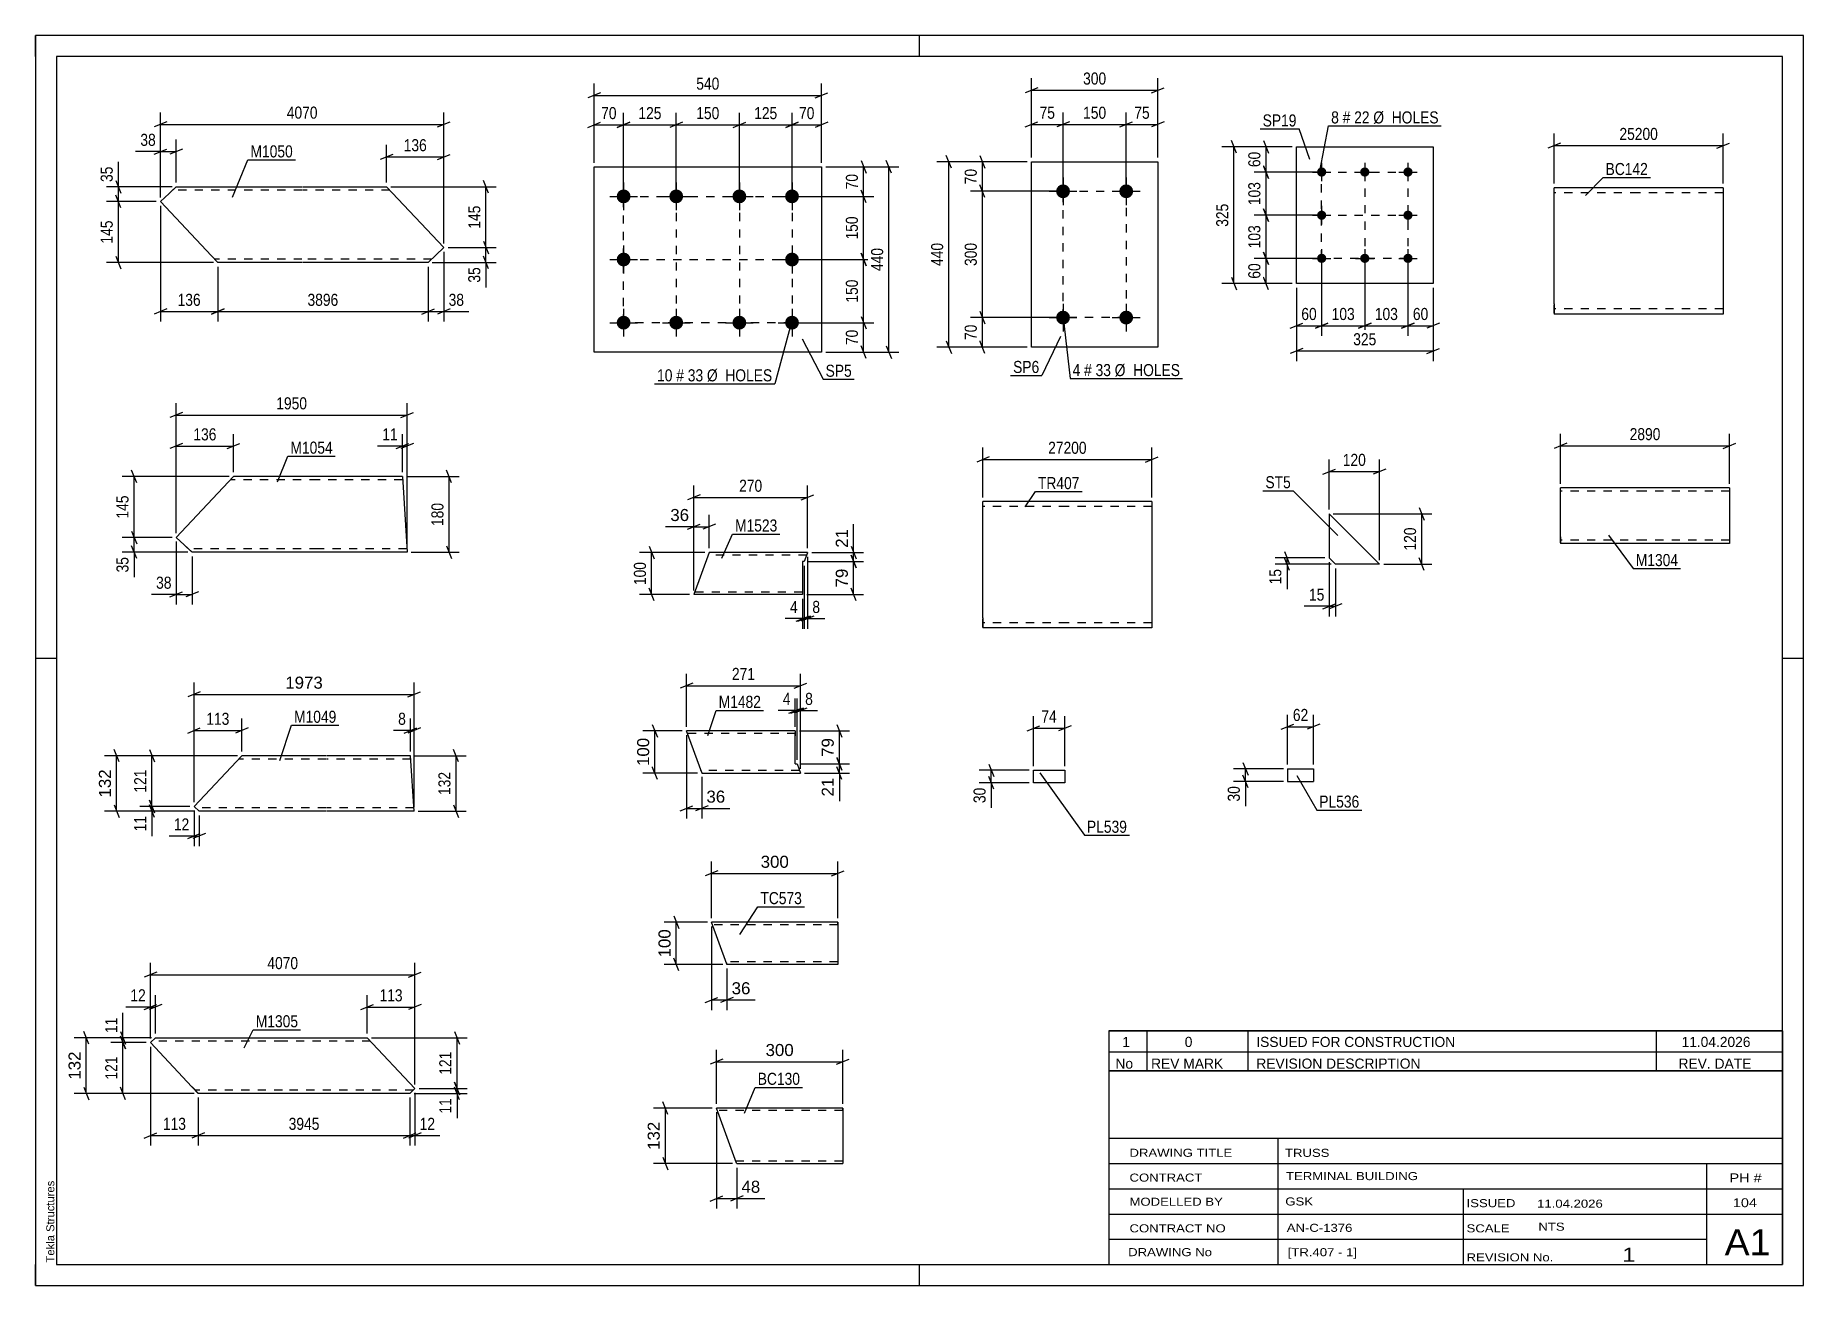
# Model space of a CAD drawing. Header units: millimetres. Extents: x 0 to 420, y 0 to 297.
import ezdxf

# ---------------------------------------------------------------- set-up
doc = ezdxf.new("R2010")
doc.units = ezdxf.units.MM
doc.linetypes.add('DXK_LINE_DOT2', pattern=[3.9198, 1.9599, -1.9599])
doc.styles.add('Arial', font='ARIAL.TTF', dxfattribs={"height": 0.2})
doc.styles.add('Arial Narrow', font='ARIALN.TTF', dxfattribs={"height": 0.2})

# ---------------------------------------------------------------- blocks, each defined once
blk = doc.blocks.new('Unknown-348431571-1163')
at = {"color": 5, "linetype": 'Continuous'}
for p, q in [((420, 297), (0, 297)), ((0, 297), (0, 0)), ((0, 292), (0, 297)), ((210, 292), (210, 297)), ((420, 0), (420, 297)), ((415, 292), (5, 292)), ((5, 292), (5, 5)), ((415, 5), (415, 292)), ((5, 149), (0, 149)), ((420, 149), (415, 149)), ((0, 0), (0, 5)), ((5, 5), (415, 5)), ((210, 0), (210, 5)), ((0, 0), (420, 0))]:
    blk.add_line(p, q, dxfattribs=at)
at = {"color": 174, "linetype": 'Continuous', "style": 'Arial'}
blk.add_text('Tekla Structures', height=1.9102, rotation=90, dxfattribs=at).set_placement((4.5, 5.5))
blk = doc.blocks.new('Part-348431571-19628 - 19627')
at = {"color": 2, "linetype": 'Continuous'}
for p, q in [((37.68, 113.82), (49.03, 125.89)), ((69.03, 125.89), (49.03, 125.89)), ((89.13, 125.89), (69.13, 125.89)), ((89.94, 112.69), (89.13, 125.89)), ((38.88, 112.69), (37.68, 113.82)), ((69.03, 112.69), (38.88, 112.69)), ((89.94, 112.69), (69.13, 112.69))]:
    blk.add_line(p, q, dxfattribs=at)
at = {"color": 7, "linetype": 'DXK_LINE_DOT2'}
for p, q in [((69.03, 125.09), (48.27, 125.09)), ((89.18, 125.09), (69.13, 125.09)), ((69.03, 113.49), (38.03, 113.49)), ((89.89, 113.49), (69.13, 113.49)), ((89.89, 113.49), (89.88, 113.55))]:
    blk.add_line(p, q, dxfattribs=at)
blk = doc.blocks.new('Part-348431571-22204 - 22203')
at = {"color": 2, "linetype": 'Continuous'}
for p, q in [((166.55, 29.08), (161.78, 42.19)), ((191.78, 42.19), (161.78, 42.19)), ((191.78, 42.19), (191.78, 42.1)), ((191.78, 42.1), (191.78, 28.99)), ((166.58, 28.99), (166.55, 29.08)), ((166.58, 28.99), (191.78, 28.99))]:
    blk.add_line(p, q, dxfattribs=at)
at = {"color": 7, "linetype": 'DXK_LINE_DOT2'}
for p, q in [((191.78, 41.84), (191.78, 42.19)), ((191.78, 41.59), (161.99, 41.59)), ((191.78, 29.59), (166.36, 29.59))]:
    blk.add_line(p, q, dxfattribs=at)
blk = doc.blocks.new('Part-348431571-22174 - 22173')
at = {"color": 2, "linetype": 'Continuous'}
for p, q in [((164.22, 76.4), (160.62, 86.31)), ((190.62, 86.31), (160.62, 86.31)), ((190.62, 86.31), (190.62, 86.22)), ((190.62, 86.22), (190.62, 76.31)), ((164.25, 76.31), (164.22, 76.4)), ((190.62, 76.31), (164.25, 76.31))]:
    blk.add_line(p, q, dxfattribs=at)
at = {"color": 7, "linetype": 'DXK_LINE_DOT2'}
for p, q in [((190.62, 85.71), (160.83, 85.71)), ((190.62, 85.96), (190.62, 86.31)), ((190.62, 76.91), (164.04, 76.91)), ((164.13, 76.66), (164.25, 76.31))]:
    blk.add_line(p, q, dxfattribs=at)
blk = doc.blocks.new('Part-348431571-19649 - 19648')
at = {"color": 2, "linetype": 'Continuous'}
for p, q in [((382.28, 189.49), (362.28, 189.49)), ((362.28, 177.89), (362.28, 189.49)), ((402.38, 189.49), (382.38, 189.49)), ((402.38, 189.49), (402.38, 176.29)), ((362.28, 177.89), (362.28, 176.29)), ((382.28, 176.29), (362.28, 176.29)), ((402.38, 176.29), (382.38, 176.29))]:
    blk.add_line(p, q, dxfattribs=at)
at = {"color": 7, "linetype": 'DXK_LINE_DOT2'}
for p, q in [((382.28, 188.69), (362.28, 188.69)), ((402.38, 188.69), (382.38, 188.69)), ((362.28, 176.42), (362.28, 177.89)), ((362.28, 177.09), (362.28, 177.16)), ((382.28, 177.09), (362.28, 177.09)), ((402.38, 177.09), (382.38, 177.09)), ((402.38, 177.09), (402.38, 177.16))]:
    blk.add_line(p, q, dxfattribs=at)
blk = doc.blocks.new('Part-348431571-19611 - 19609')
at = {"color": 2, "linetype": 'Continuous'}
for p, q in [((33.47, 261.04), (31.77, 259.44)), ((33.47, 261.04), (63.32, 261.04)), ((63.42, 261.04), (83.42, 261.04)), ((83.42, 261.04), (97.03, 246.58)), ((31.77, 259.44), (29.72, 257.51)), ((41.82, 244.64), (29.72, 257.51)), ((43.32, 243.04), (41.82, 244.64)), ((97.03, 246.58), (93.27, 243.04)), ((63.32, 243.04), (43.32, 243.04)), ((93.27, 243.04), (63.42, 243.04))]:
    blk.add_line(p, q, dxfattribs=at)
at = {"color": 7, "linetype": 'DXK_LINE_DOT2'}
for p, q in [((33.47, 261.04), (32.42, 260.06)), ((63.32, 260.24), (32.62, 260.24)), ((84.18, 260.24), (63.42, 260.24)), ((43.21, 243.17), (41.82, 244.64)), ((63.32, 243.84), (42.57, 243.84)), ((94.13, 243.84), (63.42, 243.84))]:
    blk.add_line(p, q, dxfattribs=at)
blk = doc.blocks.new('Part-348431571-19620 - 19619')
at = {"color": 2, "linetype": 'Continuous'}
for p, q in [((33.47, 177.73), (47.07, 192.2)), ((67.07, 192.2), (47.07, 192.2)), ((87.17, 192.2), (67.17, 192.2)), ((87.17, 192.2), (88.28, 174.2)), ((37.22, 174.2), (33.47, 177.73)), ((67.07, 174.2), (37.22, 174.2)), ((88.28, 174.2), (67.17, 174.2))]:
    blk.add_line(p, q, dxfattribs=at)
at = {"color": 7, "linetype": 'DXK_LINE_DOT2'}
for p, q in [((67.07, 191.4), (46.32, 191.4)), ((87.22, 191.4), (67.17, 191.4)), ((35.52, 175.8), (37.22, 174.2)), ((67.07, 175), (36.37, 175)), ((88.23, 175), (67.17, 175)), ((88.23, 175), (88.23, 175.06))]:
    blk.add_line(p, q, dxfattribs=at)
blk = doc.blocks.new('Part-348431571-19697 - 19696')
at = {"color": 2, "linetype": 'Continuous'}
for p, q in [((245.08, 186.25), (225.08, 186.25)), ((225.08, 158.65), (225.08, 186.25)), ((265.18, 186.25), (245.18, 186.25)), ((265.18, 186.25), (265.18, 156.25)), ((225.08, 158.65), (225.08, 156.25)), ((245.08, 156.25), (225.08, 156.25)), ((265.18, 156.25), (245.18, 156.25))]:
    blk.add_line(p, q, dxfattribs=at)
at = {"color": 7, "linetype": 'DXK_LINE_DOT2'}
for p, q in [((245.08, 185.05), (225.08, 185.05)), ((265.18, 185.05), (245.18, 185.05)), ((225.08, 156.43), (225.08, 158.65)), ((225.08, 157.45), (225.08, 157.54)), ((245.08, 157.45), (225.08, 157.45)), ((265.18, 157.45), (245.18, 157.45)), ((265.18, 157.45), (265.18, 157.54))]:
    blk.add_line(p, q, dxfattribs=at)
blk = doc.blocks.new('Part-348431571-19635 - 19634')
at = {"color": 2, "linetype": 'Continuous'}
for p, q in [((27.35, 57.73), (28.56, 58.86)), ((28.56, 58.86), (58.7, 58.86)), ((58.8, 58.86), (78.8, 58.86)), ((90.15, 46.8), (78.8, 58.86)), ((37.2, 47.26), (27.35, 57.73)), ((38.7, 45.66), (37.2, 47.26)), ((88.95, 45.66), (90.15, 46.8)), ((58.7, 45.66), (38.7, 45.66)), ((88.95, 45.66), (58.8, 45.66))]:
    blk.add_line(p, q, dxfattribs=at)
at = {"color": 7, "linetype": 'DXK_LINE_DOT2'}
for p, q in [((58.7, 58.06), (27.71, 58.06)), ((79.56, 58.06), (58.8, 58.06)), ((38.59, 45.79), (37.2, 47.26)), ((58.7, 46.46), (37.95, 46.46)), ((89.8, 46.46), (58.8, 46.46))]:
    blk.add_line(p, q, dxfattribs=at)
blk = doc.blocks.new('Part-348431571-19710 - 19709')
at = {"color": 2, "linetype": 'Continuous'}
for p, q in [((380.77, 260.8), (360.77, 260.8)), ((360.77, 233.2), (360.77, 260.8)), ((400.87, 260.8), (380.87, 260.8)), ((400.87, 260.8), (400.87, 230.8)), ((360.77, 233.2), (360.77, 230.8)), ((380.77, 230.8), (360.77, 230.8)), ((400.87, 230.8), (380.87, 230.8))]:
    blk.add_line(p, q, dxfattribs=at)
at = {"color": 7, "linetype": 'DXK_LINE_DOT2'}
for p, q in [((380.77, 259.6), (360.77, 259.6)), ((400.87, 259.6), (380.87, 259.6)), ((360.77, 230.99), (360.77, 233.2)), ((360.77, 232), (360.77, 232.1)), ((380.77, 232), (360.77, 232)), ((400.87, 232), (380.87, 232)), ((400.87, 232), (400.87, 232.1))]:
    blk.add_line(p, q, dxfattribs=at)
blk = doc.blocks.new('Part-348431571-19719 - 19718')
at = {"color": 2, "linetype": 'Continuous'}
for p, q in [((132.72, 221.75), (132.72, 265.75)), ((132.72, 265.75), (186.72, 265.75)), ((186.72, 265.75), (186.72, 221.75)), ((186.72, 221.75), (132.72, 221.75))]:
    blk.add_line(p, q, dxfattribs=at)
blk = doc.blocks.new('Bolt-348431571-19720 - 19718')
at = {"linetype": 'Continuous'}
for points in [[(139.72, 260.4, -1), (139.72, 257.1, -1)], [(152.22, 260.4, -1), (152.22, 257.1, -1)], [(167.22, 260.4, -1), (167.22, 257.1, -1)], [(179.72, 260.4, -1), (179.72, 257.1, -1)], [(139.72, 245.4, -1), (139.72, 242.1, -1)], [(179.72, 245.4, -1), (179.72, 242.1, -1)], [(139.72, 230.4, -1), (139.72, 227.1, -1)], [(152.22, 230.4, -1), (152.22, 227.1, -1)], [(167.22, 230.4, -1), (167.22, 227.1, -1)], [(179.72, 230.4, -1), (179.72, 227.1, -1)]]:
    blk.add_hatch(color=1, dxfattribs=at).paths.add_polyline_path(points)
at = {"color": 1, "linetype": 'Continuous'}
for p, q in [((139.72, 262.05), (139.72, 255.45)), ((152.22, 262.05), (152.22, 255.45)), ((167.22, 262.05), (167.22, 255.45)), ((179.72, 262.05), (179.72, 255.45)), ((136.42, 258.75), (143.02, 258.75)), ((148.92, 258.75), (155.52, 258.75)), ((163.92, 258.75), (170.52, 258.75)), ((176.42, 258.75), (183.02, 258.75)), ((136.42, 243.75), (143.02, 243.75)), ((139.72, 247.05), (139.72, 240.45)), ((176.42, 243.75), (183.02, 243.75)), ((179.72, 247.05), (179.72, 240.45)), ((139.72, 232.05), (139.72, 225.45)), ((152.22, 232.05), (152.22, 225.45)), ((167.22, 232.05), (167.22, 225.45)), ((179.72, 232.05), (179.72, 225.45)), ((136.42, 228.75), (143.02, 228.75)), ((148.92, 228.75), (155.52, 228.75)), ((163.92, 228.75), (170.52, 228.75)), ((176.42, 228.75), (183.02, 228.75))]:
    blk.add_line(p, q, dxfattribs=at)
blk = doc.blocks.new('Part-348431571-19727 - 19726')
at = {"color": 2, "linetype": 'Continuous'}
for p, q in [((307.29, 183.37), (307.29, 172.87)), ((319.29, 171.37), (307.29, 183.37)), ((308.79, 171.37), (307.29, 172.87)), ((319.29, 171.37), (308.79, 171.37))]:
    blk.add_line(p, q, dxfattribs=at)
blk = doc.blocks.new('Part-348431571-19744 - 19743')
at = {"color": 2, "linetype": 'Continuous'}
for p, q in [((236.6, 222.96), (236.6, 266.96)), ((236.6, 266.96), (266.6, 266.96)), ((266.6, 266.96), (266.6, 222.96)), ((266.6, 222.96), (236.6, 222.96))]:
    blk.add_line(p, q, dxfattribs=at)
blk = doc.blocks.new('Bolt-348431571-19745 - 19743')
at = {"linetype": 'Continuous'}
for points in [[(244.1, 261.61, -1), (244.1, 258.31, -1)], [(259.1, 261.61, -1), (259.1, 258.31, -1)], [(244.1, 231.61, -1), (244.1, 228.31, -1)], [(259.1, 231.61, -1), (259.1, 228.31, -1)]]:
    blk.add_hatch(color=1, dxfattribs=at).paths.add_polyline_path(points)
at = {"color": 1, "linetype": 'Continuous'}
for p, q in [((244.1, 263.26), (244.1, 256.66)), ((259.1, 263.26), (259.1, 256.66)), ((240.8, 259.96), (247.4, 259.96)), ((255.8, 259.96), (262.4, 259.96)), ((244.1, 233.26), (244.1, 226.66)), ((259.1, 233.26), (259.1, 226.66)), ((240.8, 229.96), (247.4, 229.96)), ((255.8, 229.96), (262.4, 229.96))]:
    blk.add_line(p, q, dxfattribs=at)
blk = doc.blocks.new('Part-348431571-19754 - 19753')
at = {"color": 2, "linetype": 'Continuous'}
for p, q in [((299.52, 238.03), (299.52, 270.53)), ((299.52, 270.53), (332.02, 270.53)), ((332.02, 270.53), (332.02, 238.03)), ((332.02, 238.03), (299.52, 238.03))]:
    blk.add_line(p, q, dxfattribs=at)
blk = doc.blocks.new('Bolt-348431571-19755 - 19753')
at = {"linetype": 'Continuous'}
for points in [[(305.52, 265.63, -1), (305.52, 263.43, -1)], [(315.77, 265.63, -1), (315.77, 263.43, -1)], [(326.02, 265.63, -1), (326.02, 263.43, -1)], [(305.52, 255.38, -1), (305.52, 253.18, -1)], [(326.02, 255.38, -1), (326.02, 253.18, -1)], [(305.52, 245.13, -1), (305.52, 242.93, -1)], [(315.77, 245.13, -1), (315.77, 242.93, -1)], [(326.02, 245.13, -1), (326.02, 242.93, -1)]]:
    blk.add_hatch(color=1, dxfattribs=at).paths.add_polyline_path(points)
at = {"color": 1, "linetype": 'Continuous'}
for p, q in [((305.52, 266.73), (305.52, 262.33)), ((315.77, 266.73), (315.77, 262.33)), ((326.02, 266.73), (326.02, 262.33)), ((303.32, 264.53), (307.72, 264.53)), ((313.57, 264.53), (317.97, 264.53)), ((323.82, 264.53), (328.22, 264.53)), ((305.52, 256.48), (305.52, 252.08)), ((326.02, 256.48), (326.02, 252.08)), ((303.32, 254.28), (307.72, 254.28)), ((323.82, 254.28), (328.22, 254.28)), ((303.32, 244.03), (307.72, 244.03)), ((305.52, 246.23), (305.52, 241.83)), ((313.57, 244.03), (317.97, 244.03)), ((315.77, 246.23), (315.77, 241.83)), ((323.82, 244.03), (328.22, 244.03)), ((326.02, 246.23), (326.02, 241.83))]:
    blk.add_line(p, q, dxfattribs=at)
blk = doc.blocks.new('Part-348431571-19792 - 19791')
at = {"color": 2, "linetype": 'Continuous'}
for p, q in [((237.05, 119.41), (237.05, 122.41)), ((237.05, 122.41), (244.49, 122.41)), ((244.49, 122.41), (244.49, 119.41)), ((244.49, 119.41), (237.05, 119.41))]:
    blk.add_line(p, q, dxfattribs=at)
blk = doc.blocks.new('Part-348431571-19800 - 19799')
at = {"color": 2, "linetype": 'Continuous'}
for p, q in [((297.43, 122.78), (297.43, 119.78)), ((297.43, 122.78), (303.59, 122.78)), ((303.59, 122.78), (303.59, 119.78)), ((297.43, 119.78), (303.59, 119.78))]:
    blk.add_line(p, q, dxfattribs=at)
blk = doc.blocks.new('Part-348431571-19808 - 19807')
at = {"color": 2, "linetype": 'Continuous'}
for p, q in [((160.02, 174.15), (156.38, 164.15)), ((183.42, 174.15), (160.02, 174.15)), ((183.39, 174.06), (182.64, 172.01)), ((183.42, 174.15), (183.39, 174.06)), ((182.64, 172.01), (182.21, 172.01)), ((182.21, 172.01), (182.21, 164.15)), ((182.21, 164.15), (156.38, 164.15))]:
    blk.add_line(p, q, dxfattribs=at)
at = {"color": 7, "linetype": 'DXK_LINE_DOT2'}
for p, q in [((183.2, 173.55), (159.8, 173.55)), ((156.6, 164.75), (156.61, 164.8)), ((182.21, 164.75), (156.6, 164.75))]:
    blk.add_line(p, q, dxfattribs=at)
blk = doc.blocks.new('Part-348431571-19815 - 19814')
at = {"color": 2, "linetype": 'Continuous'}
for p, q in [((180.5, 131.77), (154.66, 131.77)), ((158.27, 121.86), (154.66, 131.77)), ((180.5, 131.77), (180.5, 131.68)), ((180.5, 131.68), (180.5, 130.57)), ((180.5, 123.92), (180.5, 130.57)), ((158.27, 121.86), (158.3, 121.77)), ((180.5, 123.92), (180.93, 123.92)), ((180.93, 123.92), (181.72, 121.77)), ((158.3, 121.77), (181.72, 121.77))]:
    blk.add_line(p, q, dxfattribs=at)
at = {"color": 7, "linetype": 'DXK_LINE_DOT2'}
for p, q in [((180.5, 131.17), (154.88, 131.17)), ((180.5, 130.57), (180.5, 131.42)), ((158.08, 122.37), (158.07, 122.42)), ((181.5, 122.37), (158.08, 122.37)), ((180.53, 123.92), (180.5, 123.92)), ((158.3, 121.77), (181.71, 121.77))]:
    blk.add_line(p, q, dxfattribs=at)
blk = doc.blocks.new('Rectangle-348431571-21587 - 19718')
at = {"color": 1, "linetype": 'DXK_LINE_DOT2'}
blk.add_lwpolyline([(139.72, 258.75), (179.72, 258.75), (179.72, 228.75), (139.72, 228.75), (139.72, 258.75)], close=True, dxfattribs=at)
blk = doc.blocks.new('Rectangle-348431571-21597 - 19743')
at = {"color": 1, "linetype": 'DXK_LINE_DOT2'}
blk.add_lwpolyline([(244.1, 259.96), (259.1, 259.96), (259.1, 229.96), (244.1, 229.96), (244.1, 259.96)], close=True, dxfattribs=at)
blk = doc.blocks.new('Rectangle-348431571-21607 - 19753')
at = {"color": 1, "linetype": 'DXK_LINE_DOT2'}
blk.add_lwpolyline([(305.52, 264.53), (326.02, 264.53), (326.02, 244.03), (305.52, 244.03), (305.52, 264.53)], close=True, dxfattribs=at)
blk = doc.blocks.new('Line-348431571-21617 - 19718')
at = {"color": 1, "linetype": 'DXK_LINE_DOT2'}
blk.add_line((139.72, 243.75), (179.72, 243.75), dxfattribs=at)
blk = doc.blocks.new('Line-348431571-21638 - 19753')
at = {"color": 1, "linetype": 'DXK_LINE_DOT2'}
blk.add_line((305.52, 254.28), (326.02, 254.28), dxfattribs=at)
blk = doc.blocks.new('Line-348431571-21624 - 19718')
at = {"color": 1, "linetype": 'DXK_LINE_DOT2'}
blk.add_line((152.22, 258.75), (152.22, 228.75), dxfattribs=at)
blk = doc.blocks.new('Line-348431571-21645 - 19753')
at = {"color": 1, "linetype": 'DXK_LINE_DOT2'}
blk.add_line((315.77, 264.53), (315.77, 244.03), dxfattribs=at)
blk = doc.blocks.new('Line-348431571-21631 - 19718')
at = {"color": 1, "linetype": 'DXK_LINE_DOT2'}
blk.add_line((167.22, 258.75), (167.22, 228.75), dxfattribs=at)
blk = doc.blocks.new('StraightDimension-348431571-19938 - 19627')
at = {"color": 7, "linetype": 'Continuous'}
for p, q in [((37.68, 112.82), (37.68, 104.38)), ((38.88, 111.69), (38.88, 104.38)), ((36.18, 106.18), (39.18, 107.38)), ((40.38, 107.38), (37.38, 106.18)), ((37.68, 106.78), (38.88, 106.78))]:
    blk.add_line(p, q, dxfattribs=at)
at = {"color": 0}
blk.add_wipeout([(37.15, 107.53), (37.15, 111.73), (32.3, 111.73), (32.3, 107.53)], dxfattribs=at)
at = {"color": 7, "linetype": 'Continuous'}
blk.add_line((37.68, 106.78), (31.77, 106.78), dxfattribs=at)
blk.add_line((37.68, 106.78), (31.77, 106.78), dxfattribs=at)
at = {"color": 3, "style": 'Arial Narrow'}
blk.add_text('12', height=2.863, dxfattribs=at).set_placement((32.9, 108.13))
blk = doc.blocks.new('StraightDimension-348431571-19930 - 19627')
at = {"color": 7, "linetype": 'Continuous'}
for p, q in [((89.13, 126.89), (89.13, 134.72)), ((89.94, 113.69), (89.94, 134.72)), ((87.63, 131.27), (90.63, 132.47)), ((91.44, 132.47), (88.44, 131.27)), ((89.13, 131.87), (89.94, 131.87))]:
    blk.add_line(p, q, dxfattribs=at)
at = {"color": 0}
blk.add_wipeout([(88.6, 132.62), (88.6, 136.82), (85.57, 136.82), (85.57, 132.62)], dxfattribs=at)
at = {"color": 7, "linetype": 'Continuous'}
blk.add_line((89.13, 131.87), (85.05, 131.87), dxfattribs=at)
blk.add_line((89.13, 131.87), (85.05, 131.87), dxfattribs=at)
at = {"color": 3, "style": 'Arial Narrow'}
blk.add_text('8', height=2.86, dxfattribs=at).set_placement((86.17, 133.22))
blk = doc.blocks.new('StraightDimension-348431571-19950 - 19627')
at = {"color": 7, "linetype": 'Continuous'}
for p, q in [((100.54, 124.39), (99.34, 127.39)), ((90.13, 125.89), (102.34, 125.89)), ((99.94, 112.69), (99.94, 125.89)), ((99.34, 114.19), (100.54, 111.19)), ((90.94, 112.69), (102.34, 112.69))]:
    blk.add_line(p, q, dxfattribs=at)
at = {"color": 0}
blk.add_wipeout([(99.19, 122.63), (94.99, 122.63), (94.99, 115.95), (99.19, 115.95)], dxfattribs=at)
at = {"color": 3, "style": 'Arial Narrow'}
blk.add_text('132', height=2.863, rotation=90.0002, dxfattribs=at).set_placement((98.59, 116.55))
blk = doc.blocks.new('StraightDimension-348431571-19934 - 19627')
at = {"color": 7, "linetype": 'Continuous'}
for p, q in [((37.68, 114.82), (37.68, 134.72)), ((49.03, 126.89), (49.03, 134.72)), ((36.18, 131.27), (39.18, 132.47)), ((37.68, 131.87), (49.03, 131.87)), ((50.53, 132.47), (47.53, 131.27))]:
    blk.add_line(p, q, dxfattribs=at)
at = {"color": 0}
blk.add_wipeout([(46.69, 132.62), (46.69, 136.82), (40.01, 136.82), (40.01, 132.62)], dxfattribs=at)
at = {"color": 3, "style": 'Arial Narrow'}
blk.add_text('113', height=2.863, dxfattribs=at).set_placement((40.61, 133.22))
blk = doc.blocks.new('StraightDimension-348431571-22627 - 19627')
at = {"color": 7, "linetype": 'Continuous'}
for p, q in [((27.08, 127.39), (28.28, 124.39)), ((48.03, 125.89), (24.83, 125.89)), ((27.68, 113.82), (27.68, 125.89)), ((36.68, 113.82), (24.83, 113.82)), ((28.28, 112.32), (27.08, 115.32))]:
    blk.add_line(p, q, dxfattribs=at)
at = {"color": 0}
blk.add_wipeout([(26.93, 123.2), (22.73, 123.2), (22.73, 116.52), (26.93, 116.52)], dxfattribs=at)
at = {"color": 3, "style": 'Arial Narrow'}
blk.add_text('121', height=2.863, rotation=90.0002, dxfattribs=at).set_placement((26.33, 117.12))
blk = doc.blocks.new('StraightDimension-348431571-22628 - 19627')
at = {"color": 7, "linetype": 'Continuous'}
for p, q in [((36.68, 113.82), (24.83, 113.82)), ((27.08, 115.32), (28.28, 112.32)), ((28.28, 111.19), (27.08, 114.19)), ((27.68, 112.69), (27.68, 113.82)), ((37.88, 112.69), (24.83, 112.69))]:
    blk.add_line(p, q, dxfattribs=at)
at = {"color": 0}
blk.add_wipeout([(26.93, 112.17), (22.73, 112.17), (22.73, 107.31), (26.93, 107.31)], dxfattribs=at)
at = {"color": 7, "linetype": 'Continuous'}
blk.add_line((27.68, 112.69), (27.68, 106.79), dxfattribs=at)
blk.add_line((27.68, 112.69), (27.68, 106.79), dxfattribs=at)
at = {"color": 3, "style": 'Arial Narrow'}
blk.add_text('11', height=2.863, rotation=90.0002, dxfattribs=at).set_placement((26.33, 107.91))
blk = doc.blocks.new('StraightDimension-348431571-22702 - 19627')
at = {"color": 7, "linetype": 'Continuous'}
for p, q in [((37.68, 114.82), (37.68, 143.3)), ((89.94, 113.69), (89.94, 143.3)), ((39.18, 141.05), (36.18, 139.85)), ((37.68, 140.45), (89.94, 140.45)), ((88.44, 139.85), (91.44, 141.05))]:
    blk.add_line(p, q, dxfattribs=at)
at = {"color": 0}
blk.add_wipeout([(68.85, 141.2), (68.85, 145.4), (58.76, 145.4), (58.76, 141.2)], dxfattribs=at)
at = {"color": 3, "style": 'Arial'}
blk.add_text('1973', height=2.865, dxfattribs=at).set_placement((59.36, 141.8))
blk = doc.blocks.new('StraightDimension-348431571-22717 - 19627')
at = {"color": 7, "linetype": 'Continuous'}
for p, q in [((19.9, 124.39), (18.7, 127.39)), ((48.03, 125.89), (16.45, 125.89)), ((19.3, 112.69), (19.3, 125.89)), ((18.7, 114.19), (19.9, 111.19)), ((37.88, 112.69), (16.45, 112.69))]:
    blk.add_line(p, q, dxfattribs=at)
at = {"color": 0}
blk.add_wipeout([(18.55, 123.23), (14.35, 123.23), (14.35, 115.36), (18.55, 115.36)], dxfattribs=at)
at = {"color": 3, "style": 'Arial'}
blk.add_text('132', height=2.865, rotation=90.0002, dxfattribs=at).set_placement((17.95, 115.96))
blk = doc.blocks.new('StraightDimension-348431571-22350 - 22203')
at = {"color": 7, "linetype": 'Continuous'}
for p, q in [((161.78, 41.19), (161.78, 18.3)), ((166.58, 27.99), (166.58, 18.3)), ((160.28, 20.1), (163.28, 21.3)), ((168.08, 21.3), (165.08, 20.1)), ((161.78, 20.7), (166.58, 20.7))]:
    blk.add_line(p, q, dxfattribs=at)
at = {"color": 0}
blk.add_wipeout([(172.75, 21.45), (172.75, 25.65), (167.11, 25.65), (167.11, 21.45)], dxfattribs=at)
at = {"color": 7, "linetype": 'Continuous'}
blk.add_line((166.58, 20.7), (173.28, 20.7), dxfattribs=at)
blk.add_line((166.58, 20.7), (173.28, 20.7), dxfattribs=at)
at = {"color": 3, "style": 'Arial'}
blk.add_text('48', height=2.865, dxfattribs=at).set_placement((167.71, 22.05))
blk = doc.blocks.new('StraightDimension-348431571-22314 - 22203')
at = {"color": 7, "linetype": 'Continuous'}
for p, q in [((161.78, 43.19), (161.78, 56.04)), ((191.78, 43.19), (191.78, 56.04)), ((163.28, 53.79), (160.28, 52.59)), ((161.78, 53.19), (191.78, 53.19)), ((190.28, 52.59), (193.28, 53.79))]:
    blk.add_line(p, q, dxfattribs=at)
at = {"color": 0}
blk.add_wipeout([(180.71, 53.94), (180.71, 58.14), (172.84, 58.14), (172.84, 53.94)], dxfattribs=at)
at = {"color": 3, "style": 'Arial'}
blk.add_text('300', height=2.865, dxfattribs=at).set_placement((173.44, 54.54))
blk = doc.blocks.new('StraightDimension-348431571-22325 - 22203')
at = {"color": 7, "linetype": 'Continuous'}
for p, q in [((160.78, 42.19), (146.8, 42.19)), ((150.25, 40.69), (149.05, 43.69)), ((149.65, 28.99), (149.65, 42.19)), ((149.05, 30.49), (150.25, 27.49)), ((165.58, 28.99), (146.8, 28.99))]:
    blk.add_line(p, q, dxfattribs=at)
at = {"color": 0}
blk.add_wipeout([(148.9, 39.52), (144.7, 39.52), (144.7, 31.65), (148.9, 31.65)], dxfattribs=at)
at = {"color": 3, "style": 'Arial'}
blk.add_text('132', height=2.865, rotation=90.0002, dxfattribs=at).set_placement((148.3, 32.25))
blk = doc.blocks.new('StraightDimension-348431571-22210 - 22173')
at = {"color": 7, "linetype": 'Continuous'}
for p, q in [((162.12, 98.51), (159.12, 97.31)), ((160.62, 87.31), (160.62, 100.76)), ((160.62, 97.91), (190.62, 97.91)), ((189.12, 97.31), (192.12, 98.51)), ((190.62, 87.31), (190.62, 100.76))]:
    blk.add_line(p, q, dxfattribs=at)
at = {"color": 0}
blk.add_wipeout([(179.55, 98.66), (179.55, 102.86), (171.68, 102.86), (171.68, 98.66)], dxfattribs=at)
at = {"color": 3, "style": 'Arial'}
blk.add_text('300', height=2.865, dxfattribs=at).set_placement((172.28, 99.26))
blk = doc.blocks.new('StraightDimension-348431571-22233 - 22173')
at = {"color": 7, "linetype": 'Continuous'}
for p, q in [((160.62, 85.31), (160.62, 65.46)), ((164.25, 75.31), (164.25, 65.46)), ((159.12, 67.26), (162.12, 68.46)), ((160.62, 67.86), (164.25, 67.86)), ((165.75, 68.46), (162.75, 67.26))]:
    blk.add_line(p, q, dxfattribs=at)
at = {"color": 0}
blk.add_wipeout([(170.43, 68.61), (170.43, 72.81), (164.78, 72.81), (164.78, 68.61)], dxfattribs=at)
at = {"color": 7, "linetype": 'Continuous'}
blk.add_line((164.25, 67.86), (170.95, 67.86), dxfattribs=at)
blk.add_line((164.25, 67.86), (170.95, 67.86), dxfattribs=at)
at = {"color": 3, "style": 'Arial'}
blk.add_text('36', height=2.865, dxfattribs=at).set_placement((165.38, 69.21))
blk = doc.blocks.new('StraightDimension-348431571-22264 - 22173')
at = {"color": 7, "linetype": 'Continuous'}
for p, q in [((159.62, 86.31), (149.37, 86.31)), ((151.62, 87.81), (152.82, 84.81)), ((152.22, 76.31), (152.22, 86.31)), ((163.25, 76.31), (149.37, 76.31)), ((152.82, 74.81), (151.62, 77.81))]:
    blk.add_line(p, q, dxfattribs=at)
at = {"color": 0}
blk.add_wipeout([(151.47, 85.25), (147.27, 85.25), (147.27, 77.37), (151.47, 77.37)], dxfattribs=at)
at = {"color": 3, "style": 'Arial'}
blk.add_text('100', height=2.865, rotation=90.0002, dxfattribs=at).set_placement((150.87, 77.97))
blk = doc.blocks.new('StraightDimension-348431571-19996 - 19648')
at = {"color": 7, "linetype": 'Continuous'}
for p, q in [((362.28, 190.49), (362.28, 202.34)), ((402.38, 190.49), (402.38, 202.34)), ((363.78, 200.09), (360.78, 198.89)), ((362.28, 199.49), (402.38, 199.49)), ((400.88, 198.89), (403.88, 200.09))]:
    blk.add_line(p, q, dxfattribs=at)
at = {"color": 0}
blk.add_wipeout([(386.59, 200.24), (386.59, 204.44), (378.08, 204.44), (378.08, 200.24)], dxfattribs=at)
at = {"color": 3, "style": 'Arial Narrow'}
blk.add_text('2890', height=2.863, dxfattribs=at).set_placement((378.68, 200.84))
blk = doc.blocks.new('StraightDimension-348431571-19889 - 19609')
at = {"color": 7, "linetype": 'Continuous'}
for p, q in [((106.43, 248.08), (107.63, 245.08)), ((98.03, 246.58), (109.43, 246.58)), ((107.63, 241.54), (106.43, 244.54)), ((107.03, 243.04), (107.03, 246.58)), ((94.27, 243.04), (109.43, 243.04))]:
    blk.add_line(p, q, dxfattribs=at)
at = {"color": 0}
blk.add_wipeout([(106.28, 242.52), (102.08, 242.52), (102.08, 237.66), (106.28, 237.66)], dxfattribs=at)
at = {"color": 7, "linetype": 'Continuous'}
blk.add_line((107.03, 243.04), (107.03, 237.14), dxfattribs=at)
blk.add_line((107.03, 243.04), (107.03, 237.14), dxfattribs=at)
at = {"color": 3, "style": 'Arial Narrow'}
blk.add_text('35', height=2.863, rotation=90.0002, dxfattribs=at).set_placement((105.68, 238.26))
blk = doc.blocks.new('StraightDimension-348431571-19881 - 19609')
at = {"color": 7, "linetype": 'Continuous'}
for p, q in [((28.72, 257.51), (16.87, 257.51)), ((20.32, 256.01), (19.12, 259.01)), ((19.72, 243.04), (19.72, 257.51)), ((19.12, 244.54), (20.32, 241.54)), ((42.32, 243.04), (16.87, 243.04))]:
    blk.add_line(p, q, dxfattribs=at)
at = {"color": 0}
blk.add_wipeout([(18.97, 253.62), (14.77, 253.62), (14.77, 246.94), (18.97, 246.94)], dxfattribs=at)
at = {"color": 3, "style": 'Arial Narrow'}
blk.add_text('145', height=2.863, rotation=90.0002, dxfattribs=at).set_placement((18.37, 247.54))
blk = doc.blocks.new('StraightDimension-348431571-19876 - 19609')
at = {"color": 7, "linetype": 'Continuous'}
for p, q in [((28.22, 268.8), (31.22, 270)), ((29.72, 258.51), (29.72, 272.25)), ((29.72, 269.4), (33.47, 269.4)), ((34.97, 270), (31.97, 268.8)), ((33.47, 262.04), (33.47, 272.25))]:
    blk.add_line(p, q, dxfattribs=at)
at = {"color": 0}
blk.add_wipeout([(29.19, 270.15), (29.19, 274.35), (24.34, 274.35), (24.34, 270.15)], dxfattribs=at)
at = {"color": 7, "linetype": 'Continuous'}
blk.add_line((29.72, 269.4), (23.81, 269.4), dxfattribs=at)
blk.add_line((29.72, 269.4), (23.81, 269.4), dxfattribs=at)
at = {"color": 3, "style": 'Arial Narrow'}
blk.add_text('38', height=2.863, dxfattribs=at).set_placement((24.94, 270.75))
blk = doc.blocks.new('StraightDimension-348431571-19888 - 19609')
at = {"color": 7, "linetype": 'Continuous'}
for p, q in [((84.42, 261.04), (109.43, 261.04)), ((107.63, 259.54), (106.43, 262.54)), ((107.03, 246.58), (107.03, 261.04)), ((106.43, 248.08), (107.63, 245.08)), ((98.03, 246.58), (109.43, 246.58))]:
    blk.add_line(p, q, dxfattribs=at)
at = {"color": 0}
blk.add_wipeout([(106.28, 257.15), (102.08, 257.15), (102.08, 250.47), (106.28, 250.47)], dxfattribs=at)
at = {"color": 3, "style": 'Arial Narrow'}
blk.add_text('145', height=2.863, rotation=90.0002, dxfattribs=at).set_placement((105.68, 251.07))
blk = doc.blocks.new('StraightDimension-348431571-22490 - 19609')
at = {"color": 7, "linetype": 'Continuous'}
for p, q in [((43.32, 242.04), (43.32, 229)), ((93.27, 242.04), (93.27, 229)), ((44.82, 232), (41.82, 230.8)), ((43.32, 231.4), (93.27, 231.4)), ((91.77, 230.8), (94.77, 232))]:
    blk.add_line(p, q, dxfattribs=at)
at = {"color": 0}
blk.add_wipeout([(72.56, 232.15), (72.56, 236.35), (64.04, 236.35), (64.04, 232.15)], dxfattribs=at)
at = {"color": 3, "style": 'Arial Narrow'}
blk.add_text('3896', height=2.863, dxfattribs=at).set_placement((64.64, 232.75))
blk = doc.blocks.new('StraightDimension-348431571-19880 - 19609')
at = {"color": 7, "linetype": 'Continuous'}
for p, q in [((32.47, 261.04), (16.87, 261.04)), ((19.12, 262.54), (20.32, 259.54)), ((19.72, 257.51), (19.72, 261.04)), ((28.72, 257.51), (16.87, 257.51)), ((20.32, 256.01), (19.12, 259.01))]:
    blk.add_line(p, q, dxfattribs=at)
at = {"color": 0}
blk.add_wipeout([(18.97, 266.43), (14.77, 266.43), (14.77, 261.57), (18.97, 261.57)], dxfattribs=at)
at = {"color": 7, "linetype": 'Continuous'}
blk.add_line((19.72, 261.04), (19.72, 266.95), dxfattribs=at)
blk.add_line((19.72, 261.04), (19.72, 266.95), dxfattribs=at)
at = {"color": 3, "style": 'Arial Narrow'}
blk.add_text('35', height=2.863, rotation=90.0002, dxfattribs=at).set_placement((18.37, 262.17))
blk = doc.blocks.new('StraightDimension-348431571-19872 - 19609')
at = {"color": 7, "linetype": 'Continuous'}
for p, q in [((83.42, 262.04), (83.42, 270.98)), ((97.03, 247.58), (97.03, 270.98)), ((84.92, 268.73), (81.92, 267.53)), ((83.42, 268.13), (97.03, 268.13)), ((95.53, 267.53), (98.53, 268.73))]:
    blk.add_line(p, q, dxfattribs=at)
at = {"color": 0}
blk.add_wipeout([(93.57, 268.88), (93.57, 273.08), (86.89, 273.08), (86.89, 268.88)], dxfattribs=at)
at = {"color": 3, "style": 'Arial Narrow'}
blk.add_text('136', height=2.863, dxfattribs=at).set_placement((87.49, 269.48))
blk = doc.blocks.new('StraightDimension-348431571-19896 - 19609')
at = {"color": 7, "linetype": 'Continuous'}
for p, q in [((29.72, 258.51), (29.72, 278.71)), ((97.03, 247.58), (97.03, 278.71)), ((31.22, 276.46), (28.22, 275.26)), ((29.72, 275.86), (97.03, 275.86)), ((95.53, 275.26), (98.53, 276.46))]:
    blk.add_line(p, q, dxfattribs=at)
at = {"color": 0}
blk.add_wipeout([(67.63, 276.61), (67.63, 280.81), (59.12, 280.81), (59.12, 276.61)], dxfattribs=at)
at = {"color": 3, "style": 'Arial Narrow'}
blk.add_text('4070', height=2.863, dxfattribs=at).set_placement((59.72, 277.21))
blk = doc.blocks.new('StraightDimension-348431571-22489 - 19609')
at = {"color": 7, "linetype": 'Continuous'}
for p, q in [((97.03, 245.58), (97.03, 229)), ((93.27, 242.04), (93.27, 229)), ((91.77, 230.8), (94.77, 232)), ((93.27, 231.4), (97.03, 231.4)), ((98.53, 232), (95.53, 230.8))]:
    blk.add_line(p, q, dxfattribs=at)
at = {"color": 0}
blk.add_wipeout([(102.41, 232.15), (102.41, 236.35), (97.56, 236.35), (97.56, 232.15)], dxfattribs=at)
at = {"color": 7, "linetype": 'Continuous'}
blk.add_line((97.03, 231.4), (102.94, 231.4), dxfattribs=at)
blk.add_line((97.03, 231.4), (102.94, 231.4), dxfattribs=at)
at = {"color": 3, "style": 'Arial Narrow'}
blk.add_text('38', height=2.863, dxfattribs=at).set_placement((98.16, 232.75))
blk = doc.blocks.new('StraightDimension-348431571-22491 - 19609')
at = {"color": 7, "linetype": 'Continuous'}
for p, q in [((29.72, 256.51), (29.72, 229)), ((43.32, 242.04), (43.32, 229)), ((31.22, 232), (28.22, 230.8)), ((29.72, 231.4), (43.32, 231.4)), ((41.82, 230.8), (44.82, 232))]:
    blk.add_line(p, q, dxfattribs=at)
at = {"color": 0}
blk.add_wipeout([(39.86, 232.15), (39.86, 236.35), (33.18, 236.35), (33.18, 232.15)], dxfattribs=at)
at = {"color": 3, "style": 'Arial Narrow'}
blk.add_text('136', height=2.863, dxfattribs=at).set_placement((33.78, 232.75))
blk = doc.blocks.new('StraightDimension-348431571-19908 - 19619')
at = {"color": 7, "linetype": 'Continuous'}
for p, q in [((33.47, 176.73), (33.47, 161.8)), ((37.22, 173.2), (37.22, 161.8)), ((31.97, 163.6), (34.97, 164.8)), ((33.47, 164.2), (37.22, 164.2)), ((38.72, 164.8), (35.72, 163.6))]:
    blk.add_line(p, q, dxfattribs=at)
at = {"color": 0}
blk.add_wipeout([(32.94, 164.95), (32.94, 169.15), (28.08, 169.15), (28.08, 164.95)], dxfattribs=at)
at = {"color": 7, "linetype": 'Continuous'}
blk.add_line((33.47, 164.2), (27.56, 164.2), dxfattribs=at)
blk.add_line((33.47, 164.2), (27.56, 164.2), dxfattribs=at)
at = {"color": 3, "style": 'Arial Narrow'}
blk.add_text('38', height=2.863, dxfattribs=at).set_placement((28.68, 165.55))
blk = doc.blocks.new('StraightDimension-348431571-19900 - 19619')
at = {"color": 7, "linetype": 'Continuous'}
for p, q in [((87.17, 193.2), (87.17, 202.29)), ((88.28, 175.2), (88.28, 202.29)), ((85.67, 198.84), (88.67, 200.04)), ((89.78, 200.04), (86.78, 198.84)), ((87.17, 199.44), (88.28, 199.44))]:
    blk.add_line(p, q, dxfattribs=at)
at = {"color": 0}
blk.add_wipeout([(86.65, 200.19), (86.65, 204.39), (81.79, 204.39), (81.79, 200.19)], dxfattribs=at)
at = {"color": 7, "linetype": 'Continuous'}
blk.add_line((87.17, 199.44), (81.27, 199.44), dxfattribs=at)
blk.add_line((87.17, 199.44), (81.27, 199.44), dxfattribs=at)
at = {"color": 3, "style": 'Arial Narrow'}
blk.add_text('11', height=2.863, dxfattribs=at).set_placement((82.39, 200.79))
blk = doc.blocks.new('StraightDimension-348431571-19920 - 19619')
at = {"color": 7, "linetype": 'Continuous'}
for p, q in [((98.88, 190.7), (97.68, 193.7)), ((88.17, 192.2), (100.68, 192.2)), ((98.28, 174.2), (98.28, 192.2)), ((89.28, 174.2), (100.68, 174.2)), ((97.68, 175.7), (98.88, 172.7))]:
    blk.add_line(p, q, dxfattribs=at)
at = {"color": 0}
blk.add_wipeout([(97.53, 186.54), (93.33, 186.54), (93.33, 179.85), (97.53, 179.85)], dxfattribs=at)
at = {"color": 3, "style": 'Arial Narrow'}
blk.add_text('180', height=2.863, rotation=90.0002, dxfattribs=at).set_placement((96.93, 180.45))
blk = doc.blocks.new('StraightDimension-348431571-19912 - 19619')
at = {"color": 7, "linetype": 'Continuous'}
for p, q in [((24.07, 190.7), (22.87, 193.7)), ((46.07, 192.2), (20.62, 192.2)), ((23.47, 177.73), (23.47, 192.2)), ((32.47, 177.73), (20.62, 177.73)), ((22.87, 179.23), (24.07, 176.23))]:
    blk.add_line(p, q, dxfattribs=at)
at = {"color": 0}
blk.add_wipeout([(22.72, 188.31), (18.52, 188.31), (18.52, 181.62), (22.72, 181.62)], dxfattribs=at)
at = {"color": 3, "style": 'Arial Narrow'}
blk.add_text('145', height=2.863, rotation=90.0002, dxfattribs=at).set_placement((22.12, 182.22))
blk = doc.blocks.new('StraightDimension-348431571-19904 - 19619')
at = {"color": 7, "linetype": 'Continuous'}
for p, q in [((33.47, 178.73), (33.47, 202.29)), ((47.07, 193.2), (47.07, 202.29)), ((34.97, 200.04), (31.97, 198.84)), ((33.47, 199.44), (47.07, 199.44)), ((45.57, 198.84), (48.57, 200.04))]:
    blk.add_line(p, q, dxfattribs=at)
at = {"color": 0}
blk.add_wipeout([(43.61, 200.19), (43.61, 204.39), (36.93, 204.39), (36.93, 200.19)], dxfattribs=at)
at = {"color": 3, "style": 'Arial Narrow'}
blk.add_text('136', height=2.863, dxfattribs=at).set_placement((37.53, 200.79))
blk = doc.blocks.new('StraightDimension-348431571-19913 - 19619')
at = {"color": 7, "linetype": 'Continuous'}
for p, q in [((32.47, 177.73), (20.62, 177.73)), ((22.87, 179.23), (24.07, 176.23)), ((23.47, 174.2), (23.47, 177.73)), ((36.22, 174.2), (20.62, 174.2)), ((24.07, 172.7), (22.87, 175.7))]:
    blk.add_line(p, q, dxfattribs=at)
at = {"color": 0}
blk.add_wipeout([(22.72, 173.67), (18.52, 173.67), (18.52, 168.82), (22.72, 168.82)], dxfattribs=at)
at = {"color": 7, "linetype": 'Continuous'}
blk.add_line((23.47, 174.2), (23.47, 168.29), dxfattribs=at)
blk.add_line((23.47, 174.2), (23.47, 168.29), dxfattribs=at)
at = {"color": 3, "style": 'Arial Narrow'}
blk.add_text('35', height=2.863, rotation=90.0002, dxfattribs=at).set_placement((22.12, 169.42))
blk = doc.blocks.new('StraightDimension-348431571-19926 - 19619')
at = {"color": 7, "linetype": 'Continuous'}
for p, q in [((34.97, 207.41), (31.97, 206.21)), ((33.47, 178.73), (33.47, 209.66)), ((33.47, 206.81), (88.28, 206.81)), ((86.78, 206.21), (89.78, 207.41)), ((88.28, 175.2), (88.28, 209.66))]:
    blk.add_line(p, q, dxfattribs=at)
at = {"color": 0}
blk.add_wipeout([(65.13, 207.56), (65.13, 211.76), (56.62, 211.76), (56.62, 207.56)], dxfattribs=at)
at = {"color": 3, "style": 'Arial Narrow'}
blk.add_text('1950', height=2.863, dxfattribs=at).set_placement((57.22, 208.16))
blk = doc.blocks.new('StraightDimension-348431571-20016 - 19696')
at = {"color": 7, "linetype": 'Continuous'}
for p, q in [((225.08, 187.25), (225.08, 199.1)), ((265.18, 187.25), (265.18, 199.1)), ((226.58, 196.85), (223.58, 195.65)), ((225.08, 196.25), (265.18, 196.25)), ((263.68, 195.65), (266.68, 196.85))]:
    blk.add_line(p, q, dxfattribs=at)
at = {"color": 0}
blk.add_wipeout([(250.3, 197), (250.3, 201.2), (239.96, 201.2), (239.96, 197)], dxfattribs=at)
at = {"color": 3, "style": 'Arial Narrow'}
blk.add_text('27200', height=2.863, dxfattribs=at).set_placement((240.56, 197.6))
blk = doc.blocks.new('StraightDimension-348431571-22739 - 19634')
at = {"color": 7, "linetype": 'Continuous'}
for p, q in [((20.2, 59.23), (21.4, 56.23)), ((26.35, 57.73), (17.95, 57.73)), ((20.8, 45.66), (20.8, 57.73)), ((21.4, 44.16), (20.2, 47.16)), ((37.7, 45.66), (17.95, 45.66))]:
    blk.add_line(p, q, dxfattribs=at)
at = {"color": 0}
blk.add_wipeout([(20.05, 55.04), (15.85, 55.04), (15.85, 48.36), (20.05, 48.36)], dxfattribs=at)
at = {"color": 3, "style": 'Arial Narrow'}
blk.add_text('121', height=2.863, rotation=90.0002, dxfattribs=at).set_placement((19.45, 48.96))
blk = doc.blocks.new('StraightDimension-348431571-22829 - 19634')
at = {"color": 7, "linetype": 'Continuous'}
for p, q in [((27.56, 58.86), (9.24, 58.86)), ((12.69, 57.36), (11.49, 60.36)), ((12.09, 45.66), (12.09, 58.86)), ((11.49, 47.16), (12.69, 44.16)), ((37.7, 45.66), (9.24, 45.66))]:
    blk.add_line(p, q, dxfattribs=at)
at = {"color": 0}
blk.add_wipeout([(11.34, 56.2), (7.14, 56.2), (7.14, 48.33), (11.34, 48.33)], dxfattribs=at)
at = {"color": 3, "style": 'Arial'}
blk.add_text('132', height=2.865, rotation=90.0002, dxfattribs=at).set_placement((10.74, 48.93))
blk = doc.blocks.new('StraightDimension-348431571-19992 - 19634')
at = {"color": 7, "linetype": 'Continuous'}
for p, q in [((27.35, 58.73), (27.35, 76.69)), ((90.15, 47.8), (90.15, 76.69)), ((28.85, 74.44), (25.85, 73.24)), ((27.35, 73.84), (90.15, 73.84)), ((88.65, 73.24), (91.65, 74.44))]:
    blk.add_line(p, q, dxfattribs=at)
at = {"color": 0}
blk.add_wipeout([(63.01, 74.59), (63.01, 78.79), (54.5, 78.79), (54.5, 74.59)], dxfattribs=at)
at = {"color": 3, "style": 'Arial Narrow'}
blk.add_text('4070', height=2.863, dxfattribs=at).set_placement((55.1, 75.19))
blk = doc.blocks.new('StraightDimension-348431571-19968 - 19634')
at = {"color": 7, "linetype": 'Continuous'}
for p, q in [((78.8, 59.86), (78.8, 69.03)), ((90.15, 47.8), (90.15, 69.03)), ((77.3, 65.58), (80.3, 66.78)), ((78.8, 66.18), (90.15, 66.18)), ((91.65, 66.78), (88.65, 65.58))]:
    blk.add_line(p, q, dxfattribs=at)
at = {"color": 0}
blk.add_wipeout([(87.82, 66.93), (87.82, 71.13), (81.14, 71.13), (81.14, 66.93)], dxfattribs=at)
at = {"color": 3, "style": 'Arial Narrow'}
blk.add_text('113', height=2.863, dxfattribs=at).set_placement((81.74, 67.53))
blk = doc.blocks.new('StraightDimension-348431571-22738 - 19634')
at = {"color": 7, "linetype": 'Continuous'}
for p, q in [((27.56, 58.86), (17.95, 58.86)), ((20.2, 60.36), (21.4, 57.36)), ((21.4, 56.23), (20.2, 59.23)), ((20.8, 57.73), (20.8, 58.86)), ((26.35, 57.73), (17.95, 57.73))]:
    blk.add_line(p, q, dxfattribs=at)
at = {"color": 0}
blk.add_wipeout([(20.05, 64.25), (15.85, 64.25), (15.85, 59.39), (20.05, 59.39)], dxfattribs=at)
at = {"color": 7, "linetype": 'Continuous'}
blk.add_line((20.8, 58.86), (20.8, 64.77), dxfattribs=at)
blk.add_line((20.8, 58.86), (20.8, 64.77), dxfattribs=at)
at = {"color": 3, "style": 'Arial Narrow'}
blk.add_text('11', height=2.863, rotation=90.0002, dxfattribs=at).set_placement((19.45, 59.99))
blk = doc.blocks.new('StraightDimension-348431571-19972 - 19634')
at = {"color": 7, "linetype": 'Continuous'}
for p, q in [((27.35, 58.73), (27.35, 69.03)), ((28.56, 59.86), (28.56, 69.03)), ((25.85, 65.58), (28.85, 66.78)), ((30.06, 66.78), (27.06, 65.58)), ((27.35, 66.18), (28.56, 66.18))]:
    blk.add_line(p, q, dxfattribs=at)
at = {"color": 0}
blk.add_wipeout([(26.83, 66.93), (26.83, 71.13), (21.97, 71.13), (21.97, 66.93)], dxfattribs=at)
at = {"color": 7, "linetype": 'Continuous'}
blk.add_line((27.35, 66.18), (21.45, 66.18), dxfattribs=at)
blk.add_line((27.35, 66.18), (21.45, 66.18), dxfattribs=at)
at = {"color": 3, "style": 'Arial Narrow'}
blk.add_text('12', height=2.863, dxfattribs=at).set_placement((22.57, 67.53))
blk = doc.blocks.new('StraightDimension-348431571-22853 - 19634')
at = {"color": 7, "linetype": 'Continuous'}
for p, q in [((88.95, 44.66), (88.95, 33.26)), ((90.15, 45.8), (90.15, 33.26)), ((87.45, 35.06), (90.45, 36.26)), ((91.65, 36.26), (88.65, 35.06)), ((88.95, 35.66), (90.15, 35.66))]:
    blk.add_line(p, q, dxfattribs=at)
at = {"color": 0}
blk.add_wipeout([(95.53, 36.41), (95.53, 40.61), (90.68, 40.61), (90.68, 36.41)], dxfattribs=at)
at = {"color": 7, "linetype": 'Continuous'}
blk.add_line((90.15, 35.66), (96.06, 35.66), dxfattribs=at)
blk.add_line((90.15, 35.66), (96.06, 35.66), dxfattribs=at)
at = {"color": 3, "style": 'Arial Narrow'}
blk.add_text('12', height=2.863, dxfattribs=at).set_placement((91.28, 37.01))
blk = doc.blocks.new('StraightDimension-348431571-22854 - 19634')
at = {"color": 7, "linetype": 'Continuous'}
for p, q in [((38.7, 44.66), (38.7, 33.26)), ((88.95, 44.66), (88.95, 33.26)), ((40.2, 36.26), (37.2, 35.06)), ((38.7, 35.66), (88.95, 35.66)), ((87.45, 35.06), (90.45, 36.26))]:
    blk.add_line(p, q, dxfattribs=at)
at = {"color": 0}
blk.add_wipeout([(68.08, 36.41), (68.08, 40.61), (59.57, 40.61), (59.57, 36.41)], dxfattribs=at)
at = {"color": 3, "style": 'Arial Narrow'}
blk.add_text('3945', height=2.863, dxfattribs=at).set_placement((60.17, 37.01))
blk = doc.blocks.new('StraightDimension-348431571-22855 - 19634')
at = {"color": 7, "linetype": 'Continuous'}
for p, q in [((27.35, 56.73), (27.35, 33.26)), ((38.7, 44.66), (38.7, 33.26)), ((25.85, 35.06), (28.85, 36.26)), ((27.35, 35.66), (38.7, 35.66)), ((40.2, 36.26), (37.2, 35.06))]:
    blk.add_line(p, q, dxfattribs=at)
at = {"color": 0}
blk.add_wipeout([(36.37, 36.41), (36.37, 40.61), (29.69, 40.61), (29.69, 36.41)], dxfattribs=at)
at = {"color": 3, "style": 'Arial Narrow'}
blk.add_text('113', height=2.863, dxfattribs=at).set_placement((30.29, 37.01))
blk = doc.blocks.new('StraightDimension-348431571-22904 - 19634')
at = {"color": 7, "linetype": 'Continuous'}
for p, q in [((79.8, 58.86), (102.55, 58.86)), ((99.55, 60.36), (100.75, 57.36)), ((100.15, 46.8), (100.15, 58.86)), ((91.15, 46.8), (102.55, 46.8)), ((100.75, 45.3), (99.55, 48.3))]:
    blk.add_line(p, q, dxfattribs=at)
at = {"color": 0}
blk.add_wipeout([(99.4, 56.17), (95.2, 56.17), (95.2, 49.49), (99.4, 49.49)], dxfattribs=at)
at = {"color": 3, "style": 'Arial Narrow'}
blk.add_text('121', height=2.863, rotation=90.0002, dxfattribs=at).set_placement((98.8, 50.09))
blk = doc.blocks.new('StraightDimension-348431571-22905 - 19634')
at = {"color": 7, "linetype": 'Continuous'}
for p, q in [((91.15, 46.8), (102.55, 46.8)), ((99.55, 48.3), (100.75, 45.3)), ((100.75, 44.16), (99.55, 47.16)), ((100.15, 45.66), (100.15, 46.8)), ((89.95, 45.66), (102.55, 45.66))]:
    blk.add_line(p, q, dxfattribs=at)
at = {"color": 0}
blk.add_wipeout([(99.4, 45.14), (95.2, 45.14), (95.2, 40.28), (99.4, 40.28)], dxfattribs=at)
at = {"color": 7, "linetype": 'Continuous'}
blk.add_line((100.15, 45.66), (100.15, 39.76), dxfattribs=at)
blk.add_line((100.15, 45.66), (100.15, 39.76), dxfattribs=at)
at = {"color": 3, "style": 'Arial Narrow'}
blk.add_text('11', height=2.863, rotation=90.0002, dxfattribs=at).set_placement((98.8, 40.88))
blk = doc.blocks.new('StraightDimension-348431571-20020 - 19709')
at = {"color": 7, "linetype": 'Continuous'}
for p, q in [((360.77, 261.8), (360.77, 273.65)), ((400.87, 261.8), (400.87, 273.65)), ((362.27, 271.4), (359.27, 270.2)), ((360.77, 270.8), (400.87, 270.8)), ((399.37, 270.2), (402.37, 271.4))]:
    blk.add_line(p, q, dxfattribs=at)
at = {"color": 0}
blk.add_wipeout([(385.99, 271.55), (385.99, 275.75), (375.65, 275.75), (375.65, 271.55)], dxfattribs=at)
at = {"color": 3, "style": 'Arial Narrow'}
blk.add_text('25200', height=2.863, dxfattribs=at).set_placement((376.25, 272.15))
blk = doc.blocks.new('StraightDimension-348431571-20024 - 19718')
at = {"color": 7, "linetype": 'Continuous'}
for p, q in [((187.72, 265.75), (199.12, 265.75)), ((196.12, 267.25), (197.32, 264.25)), ((196.72, 258.75), (196.72, 265.75)), ((180.72, 258.75), (199.12, 258.75)), ((197.32, 257.25), (196.12, 260.25))]:
    blk.add_line(p, q, dxfattribs=at)
at = {"color": 0}
blk.add_wipeout([(195.97, 264.68), (191.77, 264.68), (191.77, 259.82), (195.97, 259.82)], dxfattribs=at)
at = {"color": 3, "style": 'Arial Narrow'}
blk.add_text('70', height=2.863, rotation=90.0002, dxfattribs=at).set_placement((195.37, 260.42))
blk = doc.blocks.new('StraightDimension-348431571-20025 - 19718')
at = {"color": 7, "linetype": 'Continuous'}
for p, q in [((180.72, 258.75), (199.12, 258.75)), ((197.32, 257.25), (196.12, 260.25)), ((196.72, 243.75), (196.72, 258.75)), ((180.72, 243.75), (199.12, 243.75)), ((196.12, 245.25), (197.32, 242.25))]:
    blk.add_line(p, q, dxfattribs=at)
at = {"color": 0}
blk.add_wipeout([(195.97, 254.59), (191.77, 254.59), (191.77, 247.91), (195.97, 247.91)], dxfattribs=at)
at = {"color": 3, "style": 'Arial Narrow'}
blk.add_text('150', height=2.863, rotation=90.0002, dxfattribs=at).set_placement((195.37, 248.51))
blk = doc.blocks.new('StraightDimension-348431571-20026 - 19718')
at = {"color": 7, "linetype": 'Continuous'}
for p, q in [((180.72, 243.75), (199.12, 243.75)), ((197.32, 242.25), (196.12, 245.25)), ((196.72, 228.75), (196.72, 243.75)), ((180.72, 228.75), (199.12, 228.75)), ((196.12, 230.25), (197.32, 227.25))]:
    blk.add_line(p, q, dxfattribs=at)
at = {"color": 0}
blk.add_wipeout([(195.97, 239.59), (191.77, 239.59), (191.77, 232.91), (195.97, 232.91)], dxfattribs=at)
at = {"color": 3, "style": 'Arial Narrow'}
blk.add_text('150', height=2.863, rotation=90.0002, dxfattribs=at).set_placement((195.37, 233.51))
blk = doc.blocks.new('StraightDimension-348431571-20027 - 19718')
at = {"color": 7, "linetype": 'Continuous'}
for p, q in [((180.72, 228.75), (199.12, 228.75)), ((196.12, 230.25), (197.32, 227.25)), ((196.72, 221.75), (196.72, 228.75)), ((197.32, 220.25), (196.12, 223.25)), ((187.72, 221.75), (199.12, 221.75))]:
    blk.add_line(p, q, dxfattribs=at)
at = {"color": 0}
blk.add_wipeout([(195.97, 227.68), (191.77, 227.68), (191.77, 222.82), (195.97, 222.82)], dxfattribs=at)
at = {"color": 3, "style": 'Arial Narrow'}
blk.add_text('70', height=2.863, rotation=90.0002, dxfattribs=at).set_placement((195.37, 223.42))
blk = doc.blocks.new('StraightDimension-348431571-20040 - 19718')
at = {"color": 7, "linetype": 'Continuous'}
for p, q in [((187.72, 265.75), (205.12, 265.75)), ((203.32, 264.25), (202.12, 267.25)), ((202.72, 221.75), (202.72, 265.75)), ((202.12, 223.25), (203.32, 220.25)), ((187.72, 221.75), (205.12, 221.75))]:
    blk.add_line(p, q, dxfattribs=at)
at = {"color": 0}
blk.add_wipeout([(201.97, 247.09), (197.77, 247.09), (197.77, 240.41), (201.97, 240.41)], dxfattribs=at)
at = {"color": 3, "style": 'Arial Narrow'}
blk.add_text('440', height=2.863, rotation=90.0002, dxfattribs=at).set_placement((201.37, 241.01))
blk = doc.blocks.new('StraightDimension-348431571-20044 - 19718')
at = {"color": 7, "linetype": 'Continuous'}
for p, q in [((179.72, 259.75), (179.72, 278.6)), ((186.72, 266.75), (186.72, 278.6)), ((178.22, 275.15), (181.22, 276.35)), ((179.72, 275.75), (186.72, 275.75)), ((188.22, 276.35), (185.22, 275.15))]:
    blk.add_line(p, q, dxfattribs=at)
at = {"color": 0}
blk.add_wipeout([(185.65, 276.5), (185.65, 280.7), (180.79, 280.7), (180.79, 276.5)], dxfattribs=at)
at = {"color": 3, "style": 'Arial Narrow'}
blk.add_text('70', height=2.863, dxfattribs=at).set_placement((181.39, 277.1))
blk = doc.blocks.new('StraightDimension-348431571-20045 - 19718')
at = {"color": 7, "linetype": 'Continuous'}
for p, q in [((167.22, 259.75), (167.22, 278.6)), ((179.72, 259.75), (179.72, 278.6)), ((165.72, 275.15), (168.72, 276.35)), ((167.22, 275.75), (179.72, 275.75)), ((181.22, 276.35), (178.22, 275.15))]:
    blk.add_line(p, q, dxfattribs=at)
at = {"color": 0}
blk.add_wipeout([(176.81, 276.5), (176.81, 280.7), (170.13, 280.7), (170.13, 276.5)], dxfattribs=at)
at = {"color": 3, "style": 'Arial Narrow'}
blk.add_text('125', height=2.863, dxfattribs=at).set_placement((170.73, 277.1))
blk = doc.blocks.new('StraightDimension-348431571-20046 - 19718')
at = {"color": 7, "linetype": 'Continuous'}
for p, q in [((152.22, 259.75), (152.22, 278.6)), ((167.22, 259.75), (167.22, 278.6)), ((153.72, 276.35), (150.72, 275.15)), ((152.22, 275.75), (167.22, 275.75)), ((165.72, 275.15), (168.72, 276.35))]:
    blk.add_line(p, q, dxfattribs=at)
at = {"color": 0}
blk.add_wipeout([(163.06, 276.5), (163.06, 280.7), (156.38, 280.7), (156.38, 276.5)], dxfattribs=at)
at = {"color": 3, "style": 'Arial Narrow'}
blk.add_text('150', height=2.863, dxfattribs=at).set_placement((156.98, 277.1))
blk = doc.blocks.new('StraightDimension-348431571-20047 - 19718')
at = {"color": 7, "linetype": 'Continuous'}
for p, q in [((139.72, 259.75), (139.72, 278.6)), ((152.22, 259.75), (152.22, 278.6)), ((138.22, 275.15), (141.22, 276.35)), ((139.72, 275.75), (152.22, 275.75)), ((153.72, 276.35), (150.72, 275.15))]:
    blk.add_line(p, q, dxfattribs=at)
at = {"color": 0}
blk.add_wipeout([(149.31, 276.5), (149.31, 280.7), (142.63, 280.7), (142.63, 276.5)], dxfattribs=at)
at = {"color": 3, "style": 'Arial Narrow'}
blk.add_text('125', height=2.863, dxfattribs=at).set_placement((143.23, 277.1))
blk = doc.blocks.new('StraightDimension-348431571-20048 - 19718')
at = {"color": 7, "linetype": 'Continuous'}
for p, q in [((132.72, 266.75), (132.72, 278.6)), ((139.72, 259.75), (139.72, 278.6)), ((131.22, 275.15), (134.22, 276.35)), ((132.72, 275.75), (139.72, 275.75)), ((141.22, 276.35), (138.22, 275.15))]:
    blk.add_line(p, q, dxfattribs=at)
at = {"color": 0}
blk.add_wipeout([(138.65, 276.5), (138.65, 280.7), (133.79, 280.7), (133.79, 276.5)], dxfattribs=at)
at = {"color": 3, "style": 'Arial Narrow'}
blk.add_text('70', height=2.863, dxfattribs=at).set_placement((134.39, 277.1))
blk = doc.blocks.new('StraightDimension-348431571-20064 - 19718')
at = {"color": 7, "linetype": 'Continuous'}
for p, q in [((134.22, 283.35), (131.22, 282.15)), ((132.72, 266.75), (132.72, 285.6)), ((132.72, 282.75), (186.72, 282.75)), ((185.22, 282.15), (188.22, 283.35)), ((186.72, 266.75), (186.72, 285.6))]:
    blk.add_line(p, q, dxfattribs=at)
at = {"color": 0}
blk.add_wipeout([(163.06, 283.5), (163.06, 287.7), (156.38, 287.7), (156.38, 283.5)], dxfattribs=at)
at = {"color": 3, "style": 'Arial Narrow'}
blk.add_text('540', height=2.863, dxfattribs=at).set_placement((156.98, 284.1))
blk = doc.blocks.new('StraightDimension-348431571-20076 - 19726')
at = {"color": 7, "linetype": 'Continuous'}
for p, q in [((306.29, 172.87), (294.44, 172.87)), ((296.69, 174.37), (297.89, 171.37)), ((297.89, 169.87), (296.69, 172.87)), ((297.29, 171.37), (297.29, 172.87)), ((307.79, 171.37), (294.44, 171.37))]:
    blk.add_line(p, q, dxfattribs=at)
at = {"color": 0}
blk.add_wipeout([(296.54, 170.84), (292.34, 170.84), (292.34, 165.98), (296.54, 165.98)], dxfattribs=at)
at = {"color": 7, "linetype": 'Continuous'}
blk.add_line((297.29, 171.37), (297.29, 165.46), dxfattribs=at)
blk.add_line((297.29, 171.37), (297.29, 165.46), dxfattribs=at)
at = {"color": 3, "style": 'Arial Narrow'}
blk.add_text('15', height=2.863, rotation=90.0002, dxfattribs=at).set_placement((295.94, 166.58))
blk = doc.blocks.new('StraightDimension-348431571-20068 - 19726')
at = {"color": 7, "linetype": 'Continuous'}
for p, q in [((307.29, 171.87), (307.29, 158.97)), ((308.79, 170.37), (308.79, 158.97)), ((305.79, 160.77), (308.79, 161.97)), ((310.29, 161.97), (307.29, 160.77)), ((307.29, 161.37), (308.79, 161.37))]:
    blk.add_line(p, q, dxfattribs=at)
at = {"color": 0}
blk.add_wipeout([(306.76, 162.12), (306.76, 166.32), (301.91, 166.32), (301.91, 162.12)], dxfattribs=at)
at = {"color": 7, "linetype": 'Continuous'}
blk.add_line((307.29, 161.37), (301.38, 161.37), dxfattribs=at)
blk.add_line((307.29, 161.37), (301.38, 161.37), dxfattribs=at)
at = {"color": 3, "style": 'Arial Narrow'}
blk.add_text('15', height=2.863, dxfattribs=at).set_placement((302.51, 162.72))
blk = doc.blocks.new('StraightDimension-348431571-20080 - 19726')
at = {"color": 7, "linetype": 'Continuous'}
for p, q in [((328.69, 184.87), (329.89, 181.87)), ((308.29, 183.37), (331.69, 183.37)), ((329.29, 171.37), (329.29, 183.37)), ((329.89, 169.87), (328.69, 172.87)), ((320.29, 171.37), (331.69, 171.37))]:
    blk.add_line(p, q, dxfattribs=at)
at = {"color": 0}
blk.add_wipeout([(328.54, 180.71), (324.34, 180.71), (324.34, 174.02), (328.54, 174.02)], dxfattribs=at)
at = {"color": 3, "style": 'Arial Narrow'}
blk.add_text('120', height=2.863, rotation=90.0002, dxfattribs=at).set_placement((327.94, 174.62))
blk = doc.blocks.new('StraightDimension-348431571-20072 - 19726')
at = {"color": 7, "linetype": 'Continuous'}
for p, q in [((305.79, 192.77), (308.79, 193.97)), ((307.29, 184.37), (307.29, 196.22)), ((307.29, 193.37), (319.29, 193.37)), ((320.79, 193.97), (317.79, 192.77)), ((319.29, 172.37), (319.29, 196.22))]:
    blk.add_line(p, q, dxfattribs=at)
at = {"color": 0}
blk.add_wipeout([(316.63, 194.12), (316.63, 198.32), (309.94, 198.32), (309.94, 194.12)], dxfattribs=at)
at = {"color": 3, "style": 'Arial Narrow'}
blk.add_text('120', height=2.863, dxfattribs=at).set_placement((310.54, 194.72))
blk = doc.blocks.new('StraightDimension-348431571-20112 - 19743')
at = {"color": 7, "linetype": 'Continuous'}
for p, q in [((236.6, 267.96), (236.6, 286.81)), ((266.6, 267.96), (266.6, 286.81)), ((238.1, 284.56), (235.1, 283.36)), ((236.6, 283.96), (266.6, 283.96)), ((265.1, 283.36), (268.1, 284.56))]:
    blk.add_line(p, q, dxfattribs=at)
at = {"color": 0}
blk.add_wipeout([(254.94, 284.71), (254.94, 288.91), (248.26, 288.91), (248.26, 284.71)], dxfattribs=at)
at = {"color": 3, "style": 'Arial Narrow'}
blk.add_text('300', height=2.863, dxfattribs=at).set_placement((248.86, 285.31))
blk = doc.blocks.new('StraightDimension-348431571-20084 - 19743')
at = {"color": 7, "linetype": 'Continuous'}
for p, q in [((235.6, 266.96), (222.1, 266.96)), ((224.35, 268.46), (225.55, 265.46)), ((224.95, 259.96), (224.95, 266.96)), ((225.55, 258.46), (224.35, 261.46)), ((243.1, 259.96), (222.1, 259.96))]:
    blk.add_line(p, q, dxfattribs=at)
at = {"color": 0}
blk.add_wipeout([(224.2, 265.89), (220, 265.89), (220, 261.03), (224.2, 261.03)], dxfattribs=at)
at = {"color": 3, "style": 'Arial Narrow'}
blk.add_text('70', height=2.863, rotation=90.0002, dxfattribs=at).set_placement((223.6, 261.63))
blk = doc.blocks.new('StraightDimension-348431571-20085 - 19743')
at = {"color": 7, "linetype": 'Continuous'}
for p, q in [((225.55, 258.46), (224.35, 261.46)), ((243.1, 259.96), (222.1, 259.96)), ((224.95, 229.96), (224.95, 259.96)), ((224.35, 231.46), (225.55, 228.46)), ((243.1, 229.96), (222.1, 229.96))]:
    blk.add_line(p, q, dxfattribs=at)
at = {"color": 0}
blk.add_wipeout([(224.2, 248.3), (220, 248.3), (220, 241.62), (224.2, 241.62)], dxfattribs=at)
at = {"color": 3, "style": 'Arial Narrow'}
blk.add_text('300', height=2.863, rotation=90.0002, dxfattribs=at).set_placement((223.6, 242.22))
blk = doc.blocks.new('StraightDimension-348431571-20101 - 19743')
at = {"color": 7, "linetype": 'Continuous'}
for p, q in [((244.1, 260.96), (244.1, 278.69)), ((259.1, 260.96), (259.1, 278.69)), ((245.6, 276.44), (242.6, 275.24)), ((244.1, 275.84), (259.1, 275.84)), ((257.6, 275.24), (260.6, 276.44))]:
    blk.add_line(p, q, dxfattribs=at)
at = {"color": 0}
blk.add_wipeout([(254.94, 276.59), (254.94, 280.79), (248.26, 280.79), (248.26, 276.59)], dxfattribs=at)
at = {"color": 3, "style": 'Arial Narrow'}
blk.add_text('150', height=2.863, dxfattribs=at).set_placement((248.86, 277.19))
blk = doc.blocks.new('StraightDimension-348431571-20086 - 19743')
at = {"color": 7, "linetype": 'Continuous'}
for p, q in [((224.35, 231.46), (225.55, 228.46)), ((243.1, 229.96), (222.1, 229.96)), ((224.95, 222.96), (224.95, 229.96)), ((235.6, 222.96), (222.1, 222.96)), ((225.55, 221.46), (224.35, 224.46))]:
    blk.add_line(p, q, dxfattribs=at)
at = {"color": 0}
blk.add_wipeout([(224.2, 228.89), (220, 228.89), (220, 224.03), (224.2, 224.03)], dxfattribs=at)
at = {"color": 3, "style": 'Arial Narrow'}
blk.add_text('70', height=2.863, rotation=90.0002, dxfattribs=at).set_placement((223.6, 224.63))
blk = doc.blocks.new('StraightDimension-348431571-20096 - 19743')
at = {"color": 7, "linetype": 'Continuous'}
for p, q in [((235.6, 266.96), (214.12, 266.96)), ((217.57, 265.46), (216.37, 268.46)), ((216.97, 222.96), (216.97, 266.96)), ((235.6, 222.96), (214.12, 222.96)), ((216.37, 224.46), (217.57, 221.46))]:
    blk.add_line(p, q, dxfattribs=at)
at = {"color": 0}
blk.add_wipeout([(216.22, 248.3), (212.02, 248.3), (212.02, 241.62), (216.22, 241.62)], dxfattribs=at)
at = {"color": 3, "style": 'Arial Narrow'}
blk.add_text('440', height=2.863, rotation=90.0002, dxfattribs=at).set_placement((215.62, 242.22))
blk = doc.blocks.new('StraightDimension-348431571-20100 - 19743')
at = {"color": 7, "linetype": 'Continuous'}
for p, q in [((259.1, 260.96), (259.1, 278.69)), ((266.6, 267.96), (266.6, 278.69)), ((257.6, 275.24), (260.6, 276.44)), ((259.1, 275.84), (266.6, 275.84)), ((268.1, 276.44), (265.1, 275.24))]:
    blk.add_line(p, q, dxfattribs=at)
at = {"color": 0}
blk.add_wipeout([(265.28, 276.59), (265.28, 280.79), (260.42, 280.79), (260.42, 276.59)], dxfattribs=at)
at = {"color": 3, "style": 'Arial Narrow'}
blk.add_text('75', height=2.863, dxfattribs=at).set_placement((261.02, 277.19))
blk = doc.blocks.new('StraightDimension-348431571-20102 - 19743')
at = {"color": 7, "linetype": 'Continuous'}
for p, q in [((236.6, 267.96), (236.6, 278.69)), ((244.1, 260.96), (244.1, 278.69)), ((235.1, 275.24), (238.1, 276.44)), ((236.6, 275.84), (244.1, 275.84)), ((245.6, 276.44), (242.6, 275.24))]:
    blk.add_line(p, q, dxfattribs=at)
at = {"color": 0}
blk.add_wipeout([(242.78, 276.59), (242.78, 280.79), (237.92, 280.79), (237.92, 276.59)], dxfattribs=at)
at = {"color": 3, "style": 'Arial Narrow'}
blk.add_text('75', height=2.863, dxfattribs=at).set_placement((238.52, 277.19))
blk = doc.blocks.new('StraightDimension-348431571-20116 - 19753')
at = {"color": 7, "linetype": 'Continuous'}
for p, q in [((298.52, 270.53), (289.46, 270.53)), ((291.71, 272.03), (292.91, 269.03)), ((292.31, 264.53), (292.31, 270.53)), ((292.91, 263.03), (291.71, 266.03)), ((304.52, 264.53), (289.46, 264.53))]:
    blk.add_line(p, q, dxfattribs=at)
at = {"color": 0}
blk.add_wipeout([(291.56, 269.95), (287.36, 269.95), (287.36, 265.1), (291.56, 265.1)], dxfattribs=at)
at = {"color": 3, "style": 'Arial Narrow'}
blk.add_text('60', height=2.863, rotation=90.0002, dxfattribs=at).set_placement((290.96, 265.7))
blk = doc.blocks.new('StraightDimension-348431571-20117 - 19753')
at = {"color": 7, "linetype": 'Continuous'}
for p, q in [((291.71, 266.03), (292.91, 263.03)), ((304.52, 264.53), (289.46, 264.53)), ((292.31, 254.28), (292.31, 264.53)), ((304.52, 254.28), (289.46, 254.28)), ((292.91, 252.78), (291.71, 255.78))]:
    blk.add_line(p, q, dxfattribs=at)
at = {"color": 0}
blk.add_wipeout([(291.56, 262.74), (287.36, 262.74), (287.36, 256.06), (291.56, 256.06)], dxfattribs=at)
at = {"color": 3, "style": 'Arial Narrow'}
blk.add_text('103', height=2.863, rotation=90.0002, dxfattribs=at).set_placement((290.96, 256.66))
blk = doc.blocks.new('StraightDimension-348431571-20118 - 19753')
at = {"color": 7, "linetype": 'Continuous'}
for p, q in [((304.52, 254.28), (289.46, 254.28)), ((291.71, 255.78), (292.91, 252.78)), ((292.31, 244.03), (292.31, 254.28)), ((304.52, 244.03), (289.46, 244.03)), ((292.91, 242.53), (291.71, 245.53))]:
    blk.add_line(p, q, dxfattribs=at)
at = {"color": 0}
blk.add_wipeout([(291.56, 252.49), (287.36, 252.49), (287.36, 245.81), (291.56, 245.81)], dxfattribs=at)
at = {"color": 3, "style": 'Arial Narrow'}
blk.add_text('103', height=2.863, rotation=90.0002, dxfattribs=at).set_placement((290.96, 246.41))
blk = doc.blocks.new('StraightDimension-348431571-20119 - 19753')
at = {"color": 7, "linetype": 'Continuous'}
for p, q in [((304.52, 244.03), (289.46, 244.03)), ((291.71, 245.53), (292.91, 242.53)), ((292.31, 238.03), (292.31, 244.03)), ((292.91, 236.53), (291.71, 239.53)), ((298.52, 238.03), (289.46, 238.03))]:
    blk.add_line(p, q, dxfattribs=at)
at = {"color": 0}
blk.add_wipeout([(291.56, 243.45), (287.36, 243.45), (287.36, 238.6), (291.56, 238.6)], dxfattribs=at)
at = {"color": 3, "style": 'Arial Narrow'}
blk.add_text('60', height=2.863, rotation=90.0002, dxfattribs=at).set_placement((290.96, 239.2))
blk = doc.blocks.new('StraightDimension-348431571-20132 - 19753')
at = {"color": 7, "linetype": 'Continuous'}
for p, q in [((298.52, 270.53), (281.84, 270.53)), ((285.29, 269.03), (284.09, 272.03)), ((284.69, 238.03), (284.69, 270.53)), ((284.09, 239.53), (285.29, 236.53)), ((298.52, 238.03), (281.84, 238.03))]:
    blk.add_line(p, q, dxfattribs=at)
at = {"color": 0}
blk.add_wipeout([(283.94, 257.62), (279.74, 257.62), (279.74, 250.93), (283.94, 250.93)], dxfattribs=at)
at = {"color": 3, "style": 'Arial Narrow'}
blk.add_text('325', height=2.863, rotation=90.0002, dxfattribs=at).set_placement((283.34, 251.53))
blk = doc.blocks.new('StraightDimension-348431571-20136 - 19753')
at = {"color": 7, "linetype": 'Continuous'}
for p, q in [((326.02, 243.03), (326.02, 225.63)), ((332.02, 237.03), (332.02, 225.63)), ((324.52, 227.43), (327.52, 228.63)), ((326.02, 228.03), (332.02, 228.03)), ((333.52, 228.63), (330.52, 227.43))]:
    blk.add_line(p, q, dxfattribs=at)
at = {"color": 0}
blk.add_wipeout([(331.44, 228.78), (331.44, 232.98), (326.59, 232.98), (326.59, 228.78)], dxfattribs=at)
at = {"color": 3, "style": 'Arial Narrow'}
blk.add_text('60', height=2.863, dxfattribs=at).set_placement((327.19, 229.38))
blk = doc.blocks.new('StraightDimension-348431571-20137 - 19753')
at = {"color": 7, "linetype": 'Continuous'}
for p, q in [((315.77, 243.03), (315.77, 225.63)), ((326.02, 243.03), (326.02, 225.63)), ((314.27, 227.43), (317.27, 228.63)), ((315.77, 228.03), (326.02, 228.03)), ((327.52, 228.63), (324.52, 227.43))]:
    blk.add_line(p, q, dxfattribs=at)
at = {"color": 0}
blk.add_wipeout([(324.23, 228.78), (324.23, 232.98), (317.55, 232.98), (317.55, 228.78)], dxfattribs=at)
at = {"color": 3, "style": 'Arial Narrow'}
blk.add_text('103', height=2.863, dxfattribs=at).set_placement((318.15, 229.38))
blk = doc.blocks.new('StraightDimension-348431571-20138 - 19753')
at = {"color": 7, "linetype": 'Continuous'}
for p, q in [((305.52, 243.03), (305.52, 225.63)), ((315.77, 243.03), (315.77, 225.63)), ((304.02, 227.43), (307.02, 228.63)), ((305.52, 228.03), (315.77, 228.03)), ((317.27, 228.63), (314.27, 227.43))]:
    blk.add_line(p, q, dxfattribs=at)
at = {"color": 0}
blk.add_wipeout([(313.98, 228.78), (313.98, 232.98), (307.3, 232.98), (307.3, 228.78)], dxfattribs=at)
at = {"color": 3, "style": 'Arial Narrow'}
blk.add_text('103', height=2.863, dxfattribs=at).set_placement((307.9, 229.38))
blk = doc.blocks.new('StraightDimension-348431571-20139 - 19753')
at = {"color": 7, "linetype": 'Continuous'}
for p, q in [((305.52, 243.03), (305.52, 225.63)), ((299.52, 237.03), (299.52, 225.63)), ((298.02, 227.43), (301.02, 228.63)), ((299.52, 228.03), (305.52, 228.03)), ((307.02, 228.63), (304.02, 227.43))]:
    blk.add_line(p, q, dxfattribs=at)
at = {"color": 0}
blk.add_wipeout([(304.94, 228.78), (304.94, 232.98), (300.09, 232.98), (300.09, 228.78)], dxfattribs=at)
at = {"color": 3, "style": 'Arial Narrow'}
blk.add_text('60', height=2.863, dxfattribs=at).set_placement((300.69, 229.38))
blk = doc.blocks.new('StraightDimension-348431571-20152 - 19753')
at = {"color": 7, "linetype": 'Continuous'}
for p, q in [((299.52, 237.03), (299.52, 219.63)), ((332.02, 237.03), (332.02, 219.63)), ((301.02, 222.63), (298.02, 221.43)), ((330.52, 221.43), (333.52, 222.63)), ((299.52, 222.03), (332.02, 222.03))]:
    blk.add_line(p, q, dxfattribs=at)
at = {"color": 0}
blk.add_wipeout([(319.11, 222.78), (319.11, 226.98), (312.42, 226.98), (312.42, 222.78)], dxfattribs=at)
at = {"color": 3, "style": 'Arial Narrow'}
blk.add_text('325', height=2.863, dxfattribs=at).set_placement((313.02, 223.38))
blk = doc.blocks.new('StraightDimension-348431571-20156 - 19791')
at = {"color": 7, "linetype": 'Continuous'}
for p, q in [((236.05, 122.41), (224.2, 122.41)), ((226.45, 123.91), (227.65, 120.91)), ((227.05, 119.41), (227.05, 122.41)), ((236.05, 119.41), (224.2, 119.41)), ((227.65, 117.91), (226.45, 120.91))]:
    blk.add_line(p, q, dxfattribs=at)
at = {"color": 0}
blk.add_wipeout([(226.3, 118.89), (222.1, 118.89), (222.1, 114.03), (226.3, 114.03)], dxfattribs=at)
at = {"color": 7, "linetype": 'Continuous'}
blk.add_line((227.05, 119.41), (227.05, 113.51), dxfattribs=at)
blk.add_line((227.05, 119.41), (227.05, 113.51), dxfattribs=at)
at = {"color": 3, "style": 'Arial Narrow'}
blk.add_text('30', height=2.863, rotation=90.0002, dxfattribs=at).set_placement((225.7, 114.63))
blk = doc.blocks.new('StraightDimension-348431571-20160 - 19791')
at = {"color": 7, "linetype": 'Continuous'}
for p, q in [((237.05, 123.41), (237.05, 135.26)), ((244.49, 123.41), (244.49, 135.26)), ((235.55, 131.81), (238.55, 133.01)), ((237.05, 132.41), (244.49, 132.41)), ((245.99, 133.01), (242.99, 131.81))]:
    blk.add_line(p, q, dxfattribs=at)
at = {"color": 0}
blk.add_wipeout([(243.2, 133.16), (243.2, 137.36), (238.34, 137.36), (238.34, 133.16)], dxfattribs=at)
at = {"color": 3, "style": 'Arial Narrow'}
blk.add_text('74', height=2.863, dxfattribs=at).set_placement((238.94, 133.76))
blk = doc.blocks.new('StraightDimension-348431571-20164 - 19799')
at = {"color": 7, "linetype": 'Continuous'}
for p, q in [((296.43, 122.78), (284.58, 122.78)), ((286.83, 124.28), (288.03, 121.28)), ((287.43, 119.78), (287.43, 122.78)), ((296.43, 119.78), (284.58, 119.78)), ((288.03, 118.28), (286.83, 121.28))]:
    blk.add_line(p, q, dxfattribs=at)
at = {"color": 0}
blk.add_wipeout([(286.68, 119.26), (282.48, 119.26), (282.48, 114.4), (286.68, 114.4)], dxfattribs=at)
at = {"color": 7, "linetype": 'Continuous'}
blk.add_line((287.43, 119.78), (287.43, 113.88), dxfattribs=at)
blk.add_line((287.43, 119.78), (287.43, 113.88), dxfattribs=at)
at = {"color": 3, "style": 'Arial Narrow'}
blk.add_text('30', height=2.863, rotation=90.0002, dxfattribs=at).set_placement((286.08, 115))
blk = doc.blocks.new('StraightDimension-348431571-20168 - 19799')
at = {"color": 7, "linetype": 'Continuous'}
for p, q in [((297.43, 123.78), (297.43, 135.63)), ((303.59, 123.78), (303.59, 135.63)), ((295.93, 132.18), (298.93, 133.38)), ((297.43, 132.78), (303.59, 132.78)), ((305.09, 133.38), (302.09, 132.18))]:
    blk.add_line(p, q, dxfattribs=at)
at = {"color": 0}
blk.add_wipeout([(302.94, 133.53), (302.94, 137.73), (298.08, 137.73), (298.08, 133.53)], dxfattribs=at)
at = {"color": 3, "style": 'Arial Narrow'}
blk.add_text('62', height=2.863, dxfattribs=at).set_placement((298.68, 134.13))
blk = doc.blocks.new('StraightDimension-348431571-21712 - 19807')
at = {"color": 7, "linetype": 'Continuous'}
for p, q in [((184.42, 174.15), (196.73, 174.15)), ((193.73, 175.65), (194.93, 172.65)), ((194.93, 170.51), (193.73, 173.51)), ((194.33, 172.01), (194.33, 174.15)), ((183.64, 172.01), (196.73, 172.01))]:
    blk.add_line(p, q, dxfattribs=at)
at = {"color": 0}
blk.add_wipeout([(193.58, 180.32), (189.38, 180.32), (189.38, 174.68), (193.58, 174.68)], dxfattribs=at)
at = {"color": 7, "linetype": 'Continuous'}
blk.add_line((194.33, 174.15), (194.33, 180.85), dxfattribs=at)
blk.add_line((194.33, 174.15), (194.33, 180.85), dxfattribs=at)
at = {"color": 3, "style": 'Arial'}
blk.add_text('21', height=2.865, rotation=90.0002, dxfattribs=at).set_placement((192.98, 175.28))
blk = doc.blocks.new('StraightDimension-348431571-20181 - 19807')
at = {"color": 7, "linetype": 'Continuous'}
for p, q in [((159.02, 174.15), (143.53, 174.15)), ((145.78, 175.65), (146.98, 172.65)), ((146.38, 164.15), (146.38, 174.15)), ((155.38, 164.15), (143.53, 164.15)), ((146.98, 162.65), (145.78, 165.65))]:
    blk.add_line(p, q, dxfattribs=at)
at = {"color": 0}
blk.add_wipeout([(145.63, 172.49), (141.43, 172.49), (141.43, 165.81), (145.63, 165.81)], dxfattribs=at)
at = {"color": 3, "style": 'Arial Narrow'}
blk.add_text('100', height=2.863, rotation=90.0002, dxfattribs=at).set_placement((145.03, 166.41))
blk = doc.blocks.new('StraightDimension-348431571-21713 - 19807')
at = {"color": 7, "linetype": 'Continuous'}
for p, q in [((193.73, 173.51), (194.93, 170.51)), ((183.64, 172.01), (196.73, 172.01)), ((194.33, 164.15), (194.33, 172.01)), ((183.21, 164.15), (196.73, 164.15)), ((194.93, 162.65), (193.73, 165.65))]:
    blk.add_line(p, q, dxfattribs=at)
at = {"color": 0}
blk.add_wipeout([(193.58, 170.91), (189.38, 170.91), (189.38, 165.26), (193.58, 165.26)], dxfattribs=at)
at = {"color": 3, "style": 'Arial'}
blk.add_text('79', height=2.865, rotation=90.0002, dxfattribs=at).set_placement((192.98, 165.86))
blk = doc.blocks.new('StraightDimension-348431571-21681 - 19807')
at = {"color": 7, "linetype": 'Continuous'}
for p, q in [((183.42, 173.15), (183.42, 156.04)), ((182.64, 171.01), (182.64, 156.04)), ((181.14, 157.84), (184.14, 159.04)), ((184.92, 159.04), (181.92, 157.84)), ((182.64, 158.44), (183.42, 158.44))]:
    blk.add_line(p, q, dxfattribs=at)
at = {"color": 0}
blk.add_wipeout([(186.98, 159.19), (186.98, 163.39), (183.95, 163.39), (183.95, 159.19)], dxfattribs=at)
at = {"color": 7, "linetype": 'Continuous'}
blk.add_line((183.42, 158.44), (187.5, 158.44), dxfattribs=at)
blk.add_line((183.42, 158.44), (187.5, 158.44), dxfattribs=at)
at = {"color": 3, "style": 'Arial Narrow'}
blk.add_text('8', height=2.86, dxfattribs=at).set_placement((184.55, 159.79))
blk = doc.blocks.new('StraightDimension-348431571-20207 - 19807')
at = {"color": 7, "linetype": 'Continuous'}
for p, q in [((156.38, 165.15), (156.38, 190.08)), ((183.42, 175.15), (183.42, 190.08)), ((157.88, 187.83), (154.88, 186.63)), ((156.38, 187.23), (183.42, 187.23)), ((181.92, 186.63), (184.92, 187.83))]:
    blk.add_line(p, q, dxfattribs=at)
at = {"color": 0}
blk.add_wipeout([(173.24, 187.98), (173.24, 192.18), (166.56, 192.18), (166.56, 187.98)], dxfattribs=at)
at = {"color": 3, "style": 'Arial Narrow'}
blk.add_text('270', height=2.863, dxfattribs=at).set_placement((167.16, 188.58))
blk = doc.blocks.new('StraightDimension-348431571-21682 - 19807')
at = {"color": 7, "linetype": 'Continuous'}
for p, q in [((182.64, 171.01), (182.64, 156.04)), ((182.21, 163.15), (182.21, 156.04)), ((180.71, 157.84), (183.71, 159.04)), ((184.14, 159.04), (181.14, 157.84)), ((182.21, 158.44), (182.64, 158.44))]:
    blk.add_line(p, q, dxfattribs=at)
at = {"color": 0}
blk.add_wipeout([(181.68, 159.19), (181.68, 163.39), (178.65, 163.39), (178.65, 159.19)], dxfattribs=at)
at = {"color": 7, "linetype": 'Continuous'}
blk.add_line((182.21, 158.44), (178.13, 158.44), dxfattribs=at)
blk.add_line((182.21, 158.44), (178.13, 158.44), dxfattribs=at)
at = {"color": 3, "style": 'Arial Narrow'}
blk.add_text('4', height=2.86, dxfattribs=at).set_placement((179.25, 159.79))
blk = doc.blocks.new('StraightDimension-348431571-21742 - 19807')
at = {"color": 7, "linetype": 'Continuous'}
for p, q in [((154.88, 179.68), (157.88, 180.88)), ((156.38, 165.15), (156.38, 183.13)), ((161.52, 180.88), (158.52, 179.68)), ((160.02, 175.15), (160.02, 183.13)), ((156.38, 180.28), (160.02, 180.28))]:
    blk.add_line(p, q, dxfattribs=at)
at = {"color": 0}
blk.add_wipeout([(155.85, 181.03), (155.85, 185.23), (150.21, 185.23), (150.21, 181.03)], dxfattribs=at)
at = {"color": 7, "linetype": 'Continuous'}
blk.add_line((156.38, 180.28), (149.68, 180.28), dxfattribs=at)
blk.add_line((156.38, 180.28), (149.68, 180.28), dxfattribs=at)
at = {"color": 3, "style": 'Arial'}
blk.add_text('36', height=2.865, dxfattribs=at).set_placement((150.81, 181.63))
blk = doc.blocks.new('StraightDimension-348431571-21761 - 19814')
at = {"color": 7, "linetype": 'Continuous'}
for p, q in [((180.5, 132.77), (180.5, 139.46)), ((180.93, 124.92), (180.93, 139.46)), ((179, 136.01), (182, 137.21)), ((182.43, 137.21), (179.43, 136.01)), ((180.5, 136.61), (180.93, 136.61))]:
    blk.add_line(p, q, dxfattribs=at)
at = {"color": 0}
blk.add_wipeout([(179.97, 137.36), (179.97, 141.56), (176.94, 141.56), (176.94, 137.36)], dxfattribs=at)
at = {"color": 7, "linetype": 'Continuous'}
blk.add_line((180.5, 136.61), (176.42, 136.61), dxfattribs=at)
blk.add_line((180.5, 136.61), (176.42, 136.61), dxfattribs=at)
at = {"color": 3, "style": 'Arial Narrow'}
blk.add_text('4', height=2.86, dxfattribs=at).set_placement((177.54, 137.96))
blk = doc.blocks.new('StraightDimension-348431571-22385 - 19814')
at = {"color": 7, "linetype": 'Continuous'}
for p, q in [((154.66, 130.77), (154.66, 110.98)), ((158.27, 120.86), (158.27, 110.98)), ((153.16, 112.78), (156.16, 113.98)), ((159.77, 113.98), (156.77, 112.78)), ((154.66, 113.38), (158.27, 113.38))]:
    blk.add_line(p, q, dxfattribs=at)
at = {"color": 0}
blk.add_wipeout([(164.44, 114.13), (164.44, 118.33), (158.79, 118.33), (158.79, 114.13)], dxfattribs=at)
at = {"color": 7, "linetype": 'Continuous'}
blk.add_line((158.27, 113.38), (164.97, 113.38), dxfattribs=at)
blk.add_line((158.27, 113.38), (164.97, 113.38), dxfattribs=at)
at = {"color": 3, "style": 'Arial'}
blk.add_text('36', height=2.865, dxfattribs=at).set_placement((159.39, 114.73))
blk = doc.blocks.new('StraightDimension-348431571-21830 - 19814')
at = {"color": 7, "linetype": 'Continuous'}
for p, q in [((181.93, 123.92), (193.38, 123.92)), ((190.38, 125.42), (191.58, 122.42)), ((191.58, 120.27), (190.38, 123.27)), ((190.98, 121.77), (190.98, 123.92)), ((182.71, 121.77), (193.38, 121.77))]:
    blk.add_line(p, q, dxfattribs=at)
at = {"color": 0}
blk.add_wipeout([(190.23, 121.25), (186.03, 121.25), (186.03, 115.6), (190.23, 115.6)], dxfattribs=at)
at = {"color": 7, "linetype": 'Continuous'}
blk.add_line((190.98, 121.77), (190.98, 115.07), dxfattribs=at)
blk.add_line((190.98, 121.77), (190.98, 115.07), dxfattribs=at)
at = {"color": 3, "style": 'Arial'}
blk.add_text('21', height=2.865, rotation=90.0002, dxfattribs=at).set_placement((189.63, 116.2))
blk = doc.blocks.new('StraightDimension-348431571-21804 - 19814')
at = {"color": 7, "linetype": 'Continuous'}
for p, q in [((153.66, 131.77), (144.29, 131.77)), ((146.54, 133.27), (147.74, 130.27)), ((147.14, 121.77), (147.14, 131.77)), ((147.74, 120.27), (146.54, 123.27)), ((157.3, 121.77), (144.29, 121.77))]:
    blk.add_line(p, q, dxfattribs=at)
at = {"color": 0}
blk.add_wipeout([(146.39, 130.71), (142.19, 130.71), (142.19, 122.84), (146.39, 122.84)], dxfattribs=at)
at = {"color": 3, "style": 'Arial'}
blk.add_text('100', height=2.865, rotation=90.0002, dxfattribs=at).set_placement((145.79, 123.44))
blk = doc.blocks.new('StraightDimension-348431571-20246 - 19814')
at = {"color": 7, "linetype": 'Continuous'}
for p, q in [((156.16, 143.12), (153.16, 141.92)), ((154.66, 132.77), (154.66, 145.37)), ((180.22, 141.92), (183.22, 143.12)), ((181.72, 122.77), (181.72, 145.37)), ((154.66, 142.52), (181.72, 142.52))]:
    blk.add_line(p, q, dxfattribs=at)
at = {"color": 0}
blk.add_wipeout([(171.53, 143.27), (171.53, 147.47), (164.85, 147.47), (164.85, 143.27)], dxfattribs=at)
at = {"color": 3, "style": 'Arial Narrow'}
blk.add_text('271', height=2.863, dxfattribs=at).set_placement((165.45, 143.87))
blk = doc.blocks.new('StraightDimension-348431571-21760 - 19814')
at = {"color": 7, "linetype": 'Continuous'}
for p, q in [((180.93, 124.92), (180.93, 139.46)), ((181.72, 122.77), (181.72, 139.46)), ((179.43, 136.01), (182.43, 137.21)), ((183.22, 137.21), (180.22, 136.01)), ((180.93, 136.61), (181.72, 136.61))]:
    blk.add_line(p, q, dxfattribs=at)
at = {"color": 0}
blk.add_wipeout([(185.27, 137.36), (185.27, 141.56), (182.24, 141.56), (182.24, 137.36)], dxfattribs=at)
at = {"color": 7, "linetype": 'Continuous'}
blk.add_line((181.72, 136.61), (185.79, 136.61), dxfattribs=at)
blk.add_line((181.72, 136.61), (185.79, 136.61), dxfattribs=at)
at = {"color": 3, "style": 'Arial Narrow'}
blk.add_text('8', height=2.86, dxfattribs=at).set_placement((182.84, 137.96))
blk = doc.blocks.new('StraightDimension-348431571-21829 - 19814')
at = {"color": 7, "linetype": 'Continuous'}
for p, q in [((181.5, 131.77), (193.38, 131.77)), ((190.38, 133.27), (191.58, 130.27)), ((190.98, 123.92), (190.98, 131.77)), ((181.93, 123.92), (193.38, 123.92)), ((191.58, 122.42), (190.38, 125.42))]:
    blk.add_line(p, q, dxfattribs=at)
at = {"color": 0}
blk.add_wipeout([(190.23, 130.67), (186.03, 130.67), (186.03, 125.02), (190.23, 125.02)], dxfattribs=at)
at = {"color": 3, "style": 'Arial'}
blk.add_text('79', height=2.865, rotation=90.0002, dxfattribs=at).set_placement((189.63, 125.62))
blk = doc.blocks.new('Mark-348431571-20255 - 19627')
at = {"color": 0}
blk.add_wipeout([(71.5, 133.7), (71.5, 136.7), (61.45, 136.7), (61.45, 133.7)], dxfattribs=at)
blk.add_wipeout([(71.5, 133.7), (71.5, 136.7), (61.45, 136.7), (61.45, 133.7)], dxfattribs=at)
at = {"color": 30, "linetype": 'Continuous'}
for p, q in [((58.03, 124.75), (60.85, 133.1)), ((60.85, 133.1), (72.1, 133.1))]:
    blk.add_line(p, q, dxfattribs=at)
at = {"color": 3, "style": 'Arial Narrow'}
blk.add_text('M1049', height=2.863, dxfattribs=at).set_placement((61.45, 133.7))
blk = doc.blocks.new('Mark-348431571-22367 - 22203')
at = {"color": 0}
blk.add_wipeout([(181.63, 47.7), (181.63, 50.7), (171.58, 50.7), (171.58, 47.7)], dxfattribs=at)
blk.add_wipeout([(181.63, 47.7), (181.63, 50.7), (171.58, 50.7), (171.58, 47.7)], dxfattribs=at)
at = {"color": 30, "linetype": 'Continuous'}
for p, q in [((168.45, 40.97), (170.98, 47.1)), ((170.98, 47.1), (182.23, 47.1))]:
    blk.add_line(p, q, dxfattribs=at)
at = {"color": 3, "style": 'Arial Narrow'}
blk.add_text('BC130', height=2.863, dxfattribs=at).set_placement((171.58, 47.7))
blk = doc.blocks.new('Unknown-348431571-23226')
at = {"color": 7, "linetype": 'Continuous'}
for p, q in [((255, 51.05), (255, 5)), ((255, 51.05), (415, 51.05)), ((415, 51), (415, 5)), ((255, 35), (415, 35)), ((295.14, 35), (295.14, 5)), ((255, 29), (415, 29)), ((397, 5.05), (397, 29.05)), ((255, 23), (415, 23)), ((339.14, 23), (339.14, 5)), ((255, 17), (415, 17)), ((255, 11), (397, 11)), ((255, 5), (415, 5))]:
    blk.add_line(p, q, dxfattribs=at)
at = {"color": 7, "style": 'Arial Narrow'}
for s, height, width, p in [('DRAWING TITLE', 1.9089, 1.425378, (259.88, 30.61)), ('TRUSS ', 1.909, 1.425378, (296.81, 30.59)), ('CONTRACT', 1.909, 1.425378, (259.88, 24.71)), ('TERMINAL BUILDING', 1.9089, 1.425378, (297.06, 25.07)), ('MODELLED BY', 1.9089, 1.425378, (259.88, 18.98)), ('GSK', 1.909, 1.425378, (296.88, 19.04)), ('ISSUED', 1.909, 1.425378, (339.94, 18.64)), ('11.04.2026', 1.909, 1.425378, (356.69, 18.52)), ('CONTRACT NO', 1.9089, 1.425378, (259.88, 12.66)), ('AN-C-1376', 1.909, 1.425378, (297.23, 12.78)), ('SCALE', 1.909, 1.425378, (339.94, 12.65)), ('A1', 6.204, 1.25, (401.24, 7.2)), ('DRAWING No', 1.909, 1.425378, (259.56, 7)), ('[TR.407 - 1]', 1.9089, 1.425378, (297.46, 6.99)), ('1', 3.34, 1.5, (376.91, 5.68)), ('REVISION No.', 1.9089, 1.425378, (339.94, 5.77))]:
    blk.add_text(s, height=height, dxfattribs=dict(at, width=width)).set_placement(p)
at = {"color": 7, "linetype": 'Continuous', "style": 'Arial Narrow'}
for s, height, width, p in [('PH #', 2.1, 1.42538, (402.4, 24.55)), ('104', 2.1, 1.42538, (403.19, 18.65)), ('NTS', 1.909, 1.425378, (357, 13.05))]:
    blk.add_text(s, height=height, dxfattribs=dict(at, width=width)).set_placement(p)
blk = doc.blocks.new('Unknown-348431571-23227')
at = {"color": 7, "linetype": 'Continuous'}
for p, q in [((255, 60.55), (415, 60.55)), ((415, 60.55), (255, 60.55)), ((255, 60.55), (255, 55.55)), ((264, 60.55), (264, 55.55)), ((288, 60.55), (288, 55.55)), ((385, 60.55), (385, 55.55)), ((415, 60.55), (415, 55.55)), ((255, 55.55), (415, 55.55)), ((255, 55.55), (255, 51.05)), ((255, 55.55), (415, 55.55)), ((264, 55.55), (264, 51.05)), ((288, 55.55), (288, 51.05)), ((385, 55.55), (385, 51.05)), ((415, 55.55), (415, 51.05)), ((415, 51.05), (255, 51.05))]:
    blk.add_line(p, q, dxfattribs=at)
at = {"color": 7, "linetype": 'Continuous', "style": 'Arial Narrow'}
for s, height, width, p in [('1', 2.39, 1.196471, (258.16, 56.7)), ('0', 2.39, 1.196471, (273, 56.7)), ('ISSUED FOR CONSTRUCTION', 2.3861, 1.196471, (290, 56.7)), ('11.04.2026', 2.386, 1.196471, (391, 56.7)), ('No', 2.386, 1.2, (256.54, 51.55)), ('REV MARK', 2.386, 1.2, (265, 51.55)), ('REVISION DESCRIPTION', 2.3861, 1.2, (290, 51.55)), ('REV. DATE', 2.386, 1.2, (390.28, 51.55))]:
    blk.add_text(s, height=height, dxfattribs=dict(at, width=width)).set_placement(p)
blk = doc.blocks.new('Mark-348431571-22294 - 22173')
at = {"color": 0}
blk.add_wipeout([(182.07, 90.62), (182.07, 93.62), (172.21, 93.62), (172.21, 90.62)], dxfattribs=at)
blk.add_wipeout([(182.07, 90.62), (182.07, 93.62), (172.21, 93.62), (172.21, 90.62)], dxfattribs=at)
at = {"color": 30, "linetype": 'Continuous'}
for p, q in [((167.35, 83.38), (171.61, 90.02)), ((171.61, 90.02), (182.67, 90.02))]:
    blk.add_line(p, q, dxfattribs=at)
at = {"color": 3, "style": 'Arial Narrow'}
blk.add_text('TC573', height=2.863, dxfattribs=at).set_placement((172.21, 90.62))
blk = doc.blocks.new('Mark-348431571-20261 - 19648')
at = {"color": 0}
blk.add_wipeout([(390.19, 170.93), (390.19, 173.93), (380.14, 173.93), (380.14, 170.93)], dxfattribs=at)
blk.add_wipeout([(390.19, 170.93), (390.19, 173.93), (380.14, 173.93), (380.14, 170.93)], dxfattribs=at)
at = {"color": 30, "linetype": 'Continuous'}
for p, q in [((373.63, 178.29), (379.54, 170.33)), ((379.54, 170.33), (390.79, 170.33))]:
    blk.add_line(p, q, dxfattribs=at)
at = {"color": 3, "style": 'Arial Narrow'}
blk.add_text('M1304', height=2.863, dxfattribs=at).set_placement((380.14, 170.93))
blk = doc.blocks.new('Mark-348431571-20249 - 19609')
at = {"color": 0}
blk.add_wipeout([(61.15, 268.01), (61.15, 271.01), (51.1, 271.01), (51.1, 268.01)], dxfattribs=at)
blk.add_wipeout([(61.15, 268.01), (61.15, 271.01), (51.1, 271.01), (51.1, 268.01)], dxfattribs=at)
at = {"color": 30, "linetype": 'Continuous'}
for p, q in [((46.83, 258.58), (50.5, 267.41)), ((50.5, 267.41), (61.75, 267.41))]:
    blk.add_line(p, q, dxfattribs=at)
at = {"color": 3, "style": 'Arial Narrow'}
blk.add_text('M1050', height=2.863, dxfattribs=at).set_placement((51.1, 268.01))
blk = doc.blocks.new('Mark-348431571-20252 - 19619')
at = {"color": 0}
blk.add_wipeout([(70.64, 197.63), (70.64, 200.63), (60.59, 200.63), (60.59, 197.63)], dxfattribs=at)
blk.add_wipeout([(70.64, 197.63), (70.64, 200.63), (60.59, 200.63), (60.59, 197.63)], dxfattribs=at)
at = {"color": 30, "linetype": 'Continuous'}
for p, q in [((57.48, 190.96), (59.99, 197.03)), ((59.99, 197.03), (71.24, 197.03))]:
    blk.add_line(p, q, dxfattribs=at)
at = {"color": 3, "style": 'Arial Narrow'}
blk.add_text('M1054', height=2.863, dxfattribs=at).set_placement((60.59, 197.63))
blk = doc.blocks.new('Mark-348431571-20270 - 19696')
at = {"color": 0}
blk.add_wipeout([(248, 189.21), (248, 192.21), (238.14, 192.21), (238.14, 189.21)], dxfattribs=at)
blk.add_wipeout([(248, 189.21), (248, 192.21), (238.14, 192.21), (238.14, 189.21)], dxfattribs=at)
at = {"color": 30, "linetype": 'Continuous'}
for p, q in [((235.11, 185.03), (237.54, 188.61)), ((237.54, 188.61), (248.6, 188.61))]:
    blk.add_line(p, q, dxfattribs=at)
at = {"color": 3, "style": 'Arial Narrow'}
blk.add_text('TR407', height=2.863, dxfattribs=at).set_placement((238.14, 189.21))
blk = doc.blocks.new('Mark-348431571-20258 - 19634')
at = {"color": 0}
blk.add_wipeout([(62.41, 61.37), (62.41, 64.37), (52.36, 64.37), (52.36, 61.37)], dxfattribs=at)
blk.add_wipeout([(62.41, 61.37), (62.41, 64.37), (52.36, 64.37), (52.36, 61.37)], dxfattribs=at)
at = {"color": 30, "linetype": 'Continuous'}
for p, q in [((49.61, 56.49), (51.76, 60.77)), ((51.76, 60.77), (63.01, 60.77))]:
    blk.add_line(p, q, dxfattribs=at)
at = {"color": 3, "style": 'Arial Narrow'}
blk.add_text('M1305', height=2.863, dxfattribs=at).set_placement((52.36, 61.37))
blk = doc.blocks.new('Mark-348431571-20273 - 19709')
at = {"color": 0}
blk.add_wipeout([(383.01, 263.82), (383.01, 266.82), (372.96, 266.82), (372.96, 263.82)], dxfattribs=at)
blk.add_wipeout([(383.01, 263.82), (383.01, 266.82), (372.96, 266.82), (372.96, 263.82)], dxfattribs=at)
at = {"color": 30, "linetype": 'Continuous'}
for p, q in [((368.17, 258.95), (372.36, 263.22)), ((372.36, 263.22), (383.61, 263.22))]:
    blk.add_line(p, q, dxfattribs=at)
at = {"color": 3, "style": 'Arial Narrow'}
blk.add_text('BC142', height=2.863, dxfattribs=at).set_placement((372.96, 263.82))
blk = doc.blocks.new('Mark-348431571-20276 - 19718')
at = {"color": 0}
blk.add_wipeout([(193.91, 215.9), (193.91, 218.9), (187.7, 218.9), (187.7, 215.9)], dxfattribs=at)
blk.add_wipeout([(193.91, 215.9), (193.91, 218.9), (187.7, 218.9), (187.7, 215.9)], dxfattribs=at)
at = {"color": 30, "linetype": 'Continuous'}
for p, q in [((182.15, 224.92), (187.1, 215.3)), ((187.1, 215.3), (194.51, 215.3))]:
    blk.add_line(p, q, dxfattribs=at)
at = {"color": 3, "style": 'Arial Narrow'}
blk.add_text('SP5', height=2.863, dxfattribs=at).set_placement((187.7, 215.9))
blk = doc.blocks.new('Mark-348431571-20279 - 19718')
at = {"color": 0}
blk.add_wipeout([(151.33, 214.81), (151.33, 217.81), (147.67, 217.81), (147.67, 214.81)], dxfattribs=at)
blk.add_wipeout([(151.33, 214.81), (151.33, 217.81), (147.67, 217.81), (147.67, 214.81)], dxfattribs=at)
blk.add_wipeout([(154.06, 214.81), (154.06, 217.81), (152.23, 217.81), (152.23, 214.81)], dxfattribs=at)
blk.add_wipeout([(154.06, 214.81), (154.06, 217.81), (152.23, 217.81), (152.23, 214.81)], dxfattribs=at)
at = {"color": 3, "style": 'Arial Narrow'}
blk.add_text('10', height=2.863, dxfattribs=at).set_placement((147.67, 214.81))
at = {"color": 0}
blk.add_wipeout([(158.61, 214.81), (158.61, 217.81), (154.96, 217.81), (154.96, 214.81)], dxfattribs=at)
blk.add_wipeout([(158.61, 214.81), (158.61, 217.81), (154.96, 217.81), (154.96, 214.81)], dxfattribs=at)
at = {"color": 3, "style": 'Arial Narrow'}
blk.add_text('#', height=2.86, dxfattribs=at).set_placement((152.23, 214.81))
at = {"color": 0}
blk.add_wipeout([(175.04, 214.81), (175.04, 217.81), (159.51, 217.81), (159.51, 214.81)], dxfattribs=at)
blk.add_wipeout([(175.04, 214.81), (175.04, 217.81), (159.51, 217.81), (159.51, 214.81)], dxfattribs=at)
at = {"color": 7, "linetype": 'Continuous'}
for p in [(179.56, 228.88), (147.07, 214.21)]:
    blk.add_line(p, (175.64, 214.21), dxfattribs=at)
at = {"color": 3, "style": 'Arial Narrow'}
for s, p in [('33', (154.96, 214.81)), ('Ø  HOLES', (159.51, 214.81))]:
    blk.add_text(s, height=2.863, dxfattribs=at).set_placement(p)
blk = doc.blocks.new('Mark-348431571-20280 - 19726')
at = {"color": 0}
blk.add_wipeout([(298.18, 189.42), (298.18, 192.42), (292.16, 192.42), (292.16, 189.42)], dxfattribs=at)
blk.add_wipeout([(298.18, 189.42), (298.18, 192.42), (292.16, 192.42), (292.16, 189.42)], dxfattribs=at)
at = {"color": 30, "linetype": 'Continuous'}
for p in [(291.56, 188.82), (309.39, 178.21)]:
    blk.add_line(p, (298.78, 188.82), dxfattribs=at)
at = {"color": 3, "style": 'Arial Narrow'}
blk.add_text('ST5', height=2.863, dxfattribs=at).set_placement((292.16, 189.42))
blk = doc.blocks.new('Mark-348431571-20283 - 19743')
at = {"color": 0}
blk.add_wipeout([(238.45, 216.8), (238.45, 219.8), (232.24, 219.8), (232.24, 216.8)], dxfattribs=at)
blk.add_wipeout([(238.45, 216.8), (238.45, 219.8), (232.24, 219.8), (232.24, 216.8)], dxfattribs=at)
at = {"color": 30, "linetype": 'Continuous'}
for p in [(243.51, 225.48), (231.64, 216.2)]:
    blk.add_line(p, (239.05, 216.2), dxfattribs=at)
at = {"color": 3, "style": 'Arial Narrow'}
blk.add_text('SP6', height=2.863, dxfattribs=at).set_placement((232.24, 216.8))
blk = doc.blocks.new('Mark-348431571-20286 - 19743')
at = {"color": 0}
blk.add_wipeout([(248.19, 216.06), (248.19, 219.06), (246.36, 219.06), (246.36, 216.06)], dxfattribs=at)
blk.add_wipeout([(248.19, 216.06), (248.19, 219.06), (246.36, 219.06), (246.36, 216.06)], dxfattribs=at)
at = {"color": 7, "linetype": 'Continuous'}
blk.add_line((244.1, 229.96), (245.76, 215.46), dxfattribs=at)
at = {"color": 0}
blk.add_wipeout([(250.92, 216.06), (250.92, 219.06), (249.09, 219.06), (249.09, 216.06)], dxfattribs=at)
blk.add_wipeout([(250.92, 216.06), (250.92, 219.06), (249.09, 219.06), (249.09, 216.06)], dxfattribs=at)
at = {"color": 3, "style": 'Arial Narrow'}
blk.add_text('4', height=2.86, dxfattribs=at).set_placement((246.36, 216.06))
at = {"color": 0}
blk.add_wipeout([(255.47, 216.06), (255.47, 219.06), (251.82, 219.06), (251.82, 216.06)], dxfattribs=at)
blk.add_wipeout([(255.47, 216.06), (255.47, 219.06), (251.82, 219.06), (251.82, 216.06)], dxfattribs=at)
at = {"color": 3, "style": 'Arial Narrow'}
blk.add_text('#', height=2.86, dxfattribs=at).set_placement((249.09, 216.06))
at = {"color": 0}
blk.add_wipeout([(271.9, 216.06), (271.9, 219.06), (256.37, 219.06), (256.37, 216.06)], dxfattribs=at)
blk.add_wipeout([(271.9, 216.06), (271.9, 219.06), (256.37, 219.06), (256.37, 216.06)], dxfattribs=at)
at = {"color": 7, "linetype": 'Continuous'}
blk.add_line((245.76, 215.46), (272.5, 215.46), dxfattribs=at)
at = {"color": 3, "style": 'Arial Narrow'}
for s, p in [('33', (251.82, 216.06)), ('Ø  HOLES', (256.37, 216.06))]:
    blk.add_text(s, height=2.863, dxfattribs=at).set_placement(p)
blk = doc.blocks.new('Mark-348431571-20287 - 19753')
at = {"color": 0}
blk.add_wipeout([(299.55, 275.36), (299.55, 278.36), (291.51, 278.36), (291.51, 275.36)], dxfattribs=at)
blk.add_wipeout([(299.55, 275.36), (299.55, 278.36), (291.51, 278.36), (291.51, 275.36)], dxfattribs=at)
at = {"color": 30, "linetype": 'Continuous'}
for p in [(290.91, 274.76), (302.68, 267.54)]:
    blk.add_line(p, (300.15, 274.76), dxfattribs=at)
at = {"color": 3, "style": 'Arial Narrow'}
blk.add_text('SP19', height=2.863, dxfattribs=at).set_placement((291.51, 275.36))
blk = doc.blocks.new('Mark-348431571-20290 - 19753')
at = {"color": 0}
blk.add_wipeout([(309.61, 276.08), (309.61, 279.08), (307.78, 279.08), (307.78, 276.08)], dxfattribs=at)
blk.add_wipeout([(309.61, 276.08), (309.61, 279.08), (307.78, 279.08), (307.78, 276.08)], dxfattribs=at)
at = {"color": 7, "linetype": 'Continuous'}
blk.add_line((305.11, 264.71), (307.18, 275.48), dxfattribs=at)
at = {"color": 0}
blk.add_wipeout([(312.34, 276.08), (312.34, 279.08), (310.51, 279.08), (310.51, 276.08)], dxfattribs=at)
blk.add_wipeout([(312.34, 276.08), (312.34, 279.08), (310.51, 279.08), (310.51, 276.08)], dxfattribs=at)
at = {"color": 3, "style": 'Arial Narrow'}
blk.add_text('8', height=2.86, dxfattribs=at).set_placement((307.78, 276.08))
at = {"color": 0}
blk.add_wipeout([(316.89, 276.08), (316.89, 279.08), (313.24, 279.08), (313.24, 276.08)], dxfattribs=at)
blk.add_wipeout([(316.89, 276.08), (316.89, 279.08), (313.24, 279.08), (313.24, 276.08)], dxfattribs=at)
at = {"color": 3, "style": 'Arial Narrow'}
blk.add_text('#', height=2.86, dxfattribs=at).set_placement((310.51, 276.08))
at = {"color": 0}
blk.add_wipeout([(333.32, 276.08), (333.32, 279.08), (317.79, 279.08), (317.79, 276.08)], dxfattribs=at)
blk.add_wipeout([(333.32, 276.08), (333.32, 279.08), (317.79, 279.08), (317.79, 276.08)], dxfattribs=at)
at = {"color": 7, "linetype": 'Continuous'}
blk.add_line((307.18, 275.48), (333.92, 275.48), dxfattribs=at)
at = {"color": 3, "style": 'Arial Narrow'}
for s, p in [('22', (313.24, 276.08)), ('Ø  HOLES', (317.79, 276.08))]:
    blk.add_text(s, height=2.863, dxfattribs=at).set_placement(p)
blk = doc.blocks.new('Mark-348431571-20291 - 19791')
at = {"color": 0}
blk.add_wipeout([(259.28, 107.58), (259.28, 110.58), (249.78, 110.58), (249.78, 107.58)], dxfattribs=at)
blk.add_wipeout([(259.28, 107.58), (259.28, 110.58), (249.78, 110.58), (249.78, 107.58)], dxfattribs=at)
at = {"color": 30, "linetype": 'Continuous'}
for p, q in [((238.57, 121.78), (249.18, 106.98)), ((249.18, 106.98), (259.88, 106.98))]:
    blk.add_line(p, q, dxfattribs=at)
at = {"color": 3, "style": 'Arial Narrow'}
blk.add_text('PL539', height=2.863, dxfattribs=at).set_placement((249.78, 107.58))
blk = doc.blocks.new('Mark-348431571-20294 - 19799')
at = {"color": 0}
blk.add_wipeout([(314.46, 113.55), (314.46, 116.55), (304.96, 116.55), (304.96, 113.55)], dxfattribs=at)
blk.add_wipeout([(314.46, 113.55), (314.46, 116.55), (304.96, 116.55), (304.96, 113.55)], dxfattribs=at)
at = {"color": 30, "linetype": 'Continuous'}
for p, q in [((299.62, 121.17), (304.36, 112.95)), ((304.36, 112.95), (315.06, 112.95))]:
    blk.add_line(p, q, dxfattribs=at)
at = {"color": 3, "style": 'Arial Narrow'}
blk.add_text('PL536', height=2.863, dxfattribs=at).set_placement((304.96, 113.55))
blk = doc.blocks.new('Mark-348431571-20297 - 19807')
at = {"color": 0}
blk.add_wipeout([(176.24, 179.14), (176.24, 182.14), (166.19, 182.14), (166.19, 179.14)], dxfattribs=at)
blk.add_wipeout([(176.24, 179.14), (176.24, 182.14), (166.19, 182.14), (166.19, 179.14)], dxfattribs=at)
at = {"color": 30, "linetype": 'Continuous'}
for p, q in [((163.02, 172.82), (165.59, 178.54)), ((165.59, 178.54), (176.84, 178.54))]:
    blk.add_line(p, q, dxfattribs=at)
at = {"color": 3, "style": 'Arial Narrow'}
blk.add_text('M1523', height=2.863, dxfattribs=at).set_placement((166.19, 179.14))
blk = doc.blocks.new('Mark-348431571-20300 - 19814')
at = {"color": 0}
blk.add_wipeout([(172.35, 137.25), (172.35, 140.25), (162.3, 140.25), (162.3, 137.25)], dxfattribs=at)
blk.add_wipeout([(172.35, 137.25), (172.35, 140.25), (162.3, 140.25), (162.3, 137.25)], dxfattribs=at)
at = {"color": 30, "linetype": 'Continuous'}
for p, q in [((159.7, 130.66), (161.7, 136.65)), ((161.7, 136.65), (172.95, 136.65))]:
    blk.add_line(p, q, dxfattribs=at)
at = {"color": 3, "style": 'Arial Narrow'}
blk.add_text('M1482', height=2.863, dxfattribs=at).set_placement((162.3, 137.25))

msp = doc.modelspace()

# ---------------------------------------------------------------- block references
for name in ['Unknown-348431571-1163', 'Part-348431571-19754 - 19753', 'Part-348431571-19719 - 19718', 'Part-348431571-19744 - 19743', 'Bolt-348431571-19755 - 19753', 'Part-348431571-19611 - 19609', 'Bolt-348431571-19720 - 19718', 'Bolt-348431571-19745 - 19743', 'Rectangle-348431571-21607 - 19753', 'Line-348431571-21645 - 19753', 'Part-348431571-19710 - 19709', 'Rectangle-348431571-21587 - 19718', 'Line-348431571-21624 - 19718', 'Line-348431571-21631 - 19718', 'Rectangle-348431571-21597 - 19743', 'Line-348431571-21638 - 19753', 'Line-348431571-21617 - 19718', 'Part-348431571-19620 - 19619', 'Part-348431571-19649 - 19648', 'Part-348431571-19697 - 19696', 'Part-348431571-19727 - 19726', 'Part-348431571-19808 - 19807', 'Part-348431571-19815 - 19814', 'Part-348431571-19628 - 19627', 'Part-348431571-19792 - 19791', 'Part-348431571-19800 - 19799', 'Part-348431571-22174 - 22173', 'Part-348431571-19635 - 19634', 'Unknown-348431571-23227', 'Unknown-348431571-23226', 'Part-348431571-22204 - 22203']:
    msp.add_blockref(name, (0, 0))

# ---------------------------------------------------------------- next in the draw order: block references
for name in ['StraightDimension-348431571-20112 - 19743', 'StraightDimension-348431571-20020 - 19709', 'StraightDimension-348431571-20116 - 19753', 'StraightDimension-348431571-20024 - 19718', 'StraightDimension-348431571-19881 - 19609', 'StraightDimension-348431571-19889 - 19609', 'StraightDimension-348431571-20136 - 19753', 'StraightDimension-348431571-19900 - 19619', 'StraightDimension-348431571-19996 - 19648', 'StraightDimension-348431571-20016 - 19696', 'StraightDimension-348431571-21712 - 19807', 'StraightDimension-348431571-19908 - 19619', 'Mark-348431571-20261 - 19648', 'StraightDimension-348431571-20181 - 19807', 'StraightDimension-348431571-20076 - 19726', 'StraightDimension-348431571-21761 - 19814', 'StraightDimension-348431571-19930 - 19627', 'StraightDimension-348431571-22385 - 19814', 'StraightDimension-348431571-20156 - 19791', 'StraightDimension-348431571-20164 - 19799', 'Mark-348431571-20294 - 19799', 'StraightDimension-348431571-19938 - 19627', 'StraightDimension-348431571-22210 - 22173', 'StraightDimension-348431571-22739 - 19634', 'StraightDimension-348431571-22350 - 22203']:
    msp.add_blockref(name, (0, 0))

# ---------------------------------------------------------------- next in the draw order: block references
for name in ['StraightDimension-348431571-19876 - 19609', 'StraightDimension-348431571-20084 - 19743', 'StraightDimension-348431571-20117 - 19753', 'Mark-348431571-20273 - 19709', 'StraightDimension-348431571-19888 - 19609', 'StraightDimension-348431571-20025 - 19718', 'StraightDimension-348431571-22490 - 19609', 'StraightDimension-348431571-20137 - 19753', 'StraightDimension-348431571-19912 - 19619', 'StraightDimension-348431571-19920 - 19619', 'Mark-348431571-20270 - 19696', 'StraightDimension-348431571-21713 - 19807', 'StraightDimension-348431571-20068 - 19726', 'StraightDimension-348431571-19934 - 19627', 'StraightDimension-348431571-20160 - 19791', 'StraightDimension-348431571-20168 - 19799', 'StraightDimension-348431571-21804 - 19814', 'StraightDimension-348431571-19950 - 19627', 'StraightDimension-348431571-21830 - 19814', 'StraightDimension-348431571-22233 - 22173', 'StraightDimension-348431571-22829 - 19634', 'StraightDimension-348431571-22314 - 22203']:
    msp.add_blockref(name, (0, 0))

# ---------------------------------------------------------------- next in the draw order: block references
for name in ['Mark-348431571-20290 - 19753', 'StraightDimension-348431571-19872 - 19609', 'StraightDimension-348431571-19880 - 19609', 'StraightDimension-348431571-20085 - 19743', 'StraightDimension-348431571-20118 - 19753', 'StraightDimension-348431571-20026 - 19718', 'StraightDimension-348431571-19904 - 19619', 'StraightDimension-348431571-20080 - 19726', 'StraightDimension-348431571-21681 - 19807', 'StraightDimension-348431571-20246 - 19814', 'StraightDimension-348431571-22627 - 19627', 'Mark-348431571-20291 - 19791', 'Mark-348431571-22294 - 22173', 'StraightDimension-348431571-22264 - 22173', 'StraightDimension-348431571-19992 - 19634', 'Mark-348431571-22367 - 22203', 'StraightDimension-348431571-22325 - 22203']:
    msp.add_blockref(name, (0, 0))

# ---------------------------------------------------------------- next in the draw order: block references
for name in ['StraightDimension-348431571-19896 - 19609', 'StraightDimension-348431571-20101 - 19743', 'StraightDimension-348431571-20119 - 19753', 'StraightDimension-348431571-20086 - 19743', 'StraightDimension-348431571-20027 - 19718', 'StraightDimension-348431571-20072 - 19726', 'StraightDimension-348431571-20207 - 19807', 'StraightDimension-348431571-19913 - 19619', 'Mark-348431571-20300 - 19814', 'StraightDimension-348431571-21760 - 19814', 'StraightDimension-348431571-22628 - 19627', 'StraightDimension-348431571-19968 - 19634', 'StraightDimension-348431571-22738 - 19634', 'Mark-348431571-20258 - 19634']:
    msp.add_blockref(name, (0, 0))

# ---------------------------------------------------------------- next in the draw order: block references
for name in ['StraightDimension-348431571-20100 - 19743', 'StraightDimension-348431571-20132 - 19753', 'StraightDimension-348431571-20040 - 19718', 'StraightDimension-348431571-20096 - 19743', 'StraightDimension-348431571-22491 - 19609', 'StraightDimension-348431571-22489 - 19609', 'StraightDimension-348431571-20138 - 19753', 'Mark-348431571-20279 - 19718', 'StraightDimension-348431571-19926 - 19619', 'Mark-348431571-20280 - 19726', 'StraightDimension-348431571-21742 - 19807', 'StraightDimension-348431571-21682 - 19807', 'StraightDimension-348431571-22702 - 19627', 'StraightDimension-348431571-21829 - 19814', 'StraightDimension-348431571-19972 - 19634', 'StraightDimension-348431571-22853 - 19634']:
    msp.add_blockref(name, (0, 0))

# ---------------------------------------------------------------- next in the draw order: block references
for name in ['StraightDimension-348431571-20044 - 19718', 'StraightDimension-348431571-20102 - 19743', 'Mark-348431571-20287 - 19753', 'Mark-348431571-20249 - 19609', 'StraightDimension-348431571-20139 - 19753', 'Mark-348431571-20276 - 19718', 'Mark-348431571-20283 - 19743', 'Mark-348431571-20252 - 19619', 'Mark-348431571-20297 - 19807', 'Mark-348431571-20255 - 19627', 'StraightDimension-348431571-22717 - 19627', 'StraightDimension-348431571-22854 - 19634']:
    msp.add_blockref(name, (0, 0))

# ---------------------------------------------------------------- next in the draw order: block references
for name in ['StraightDimension-348431571-20045 - 19718', 'StraightDimension-348431571-20152 - 19753', 'Mark-348431571-20286 - 19743', 'StraightDimension-348431571-22904 - 19634', 'StraightDimension-348431571-22855 - 19634']:
    msp.add_blockref(name, (0, 0))

# ---------------------------------------------------------------- next in the draw order: block references
for name in ['StraightDimension-348431571-20046 - 19718', 'StraightDimension-348431571-22905 - 19634']:
    msp.add_blockref(name, (0, 0))

# ---------------------------------------------------------------- next in the draw order: block references
msp.add_blockref('StraightDimension-348431571-20047 - 19718', (0, 0))

# ---------------------------------------------------------------- next in the draw order: block references
msp.add_blockref('StraightDimension-348431571-20048 - 19718', (0, 0))

# ---------------------------------------------------------------- next in the draw order: block references
msp.add_blockref('StraightDimension-348431571-20064 - 19718', (0, 0))

doc.saveas('drawing.dxf')
